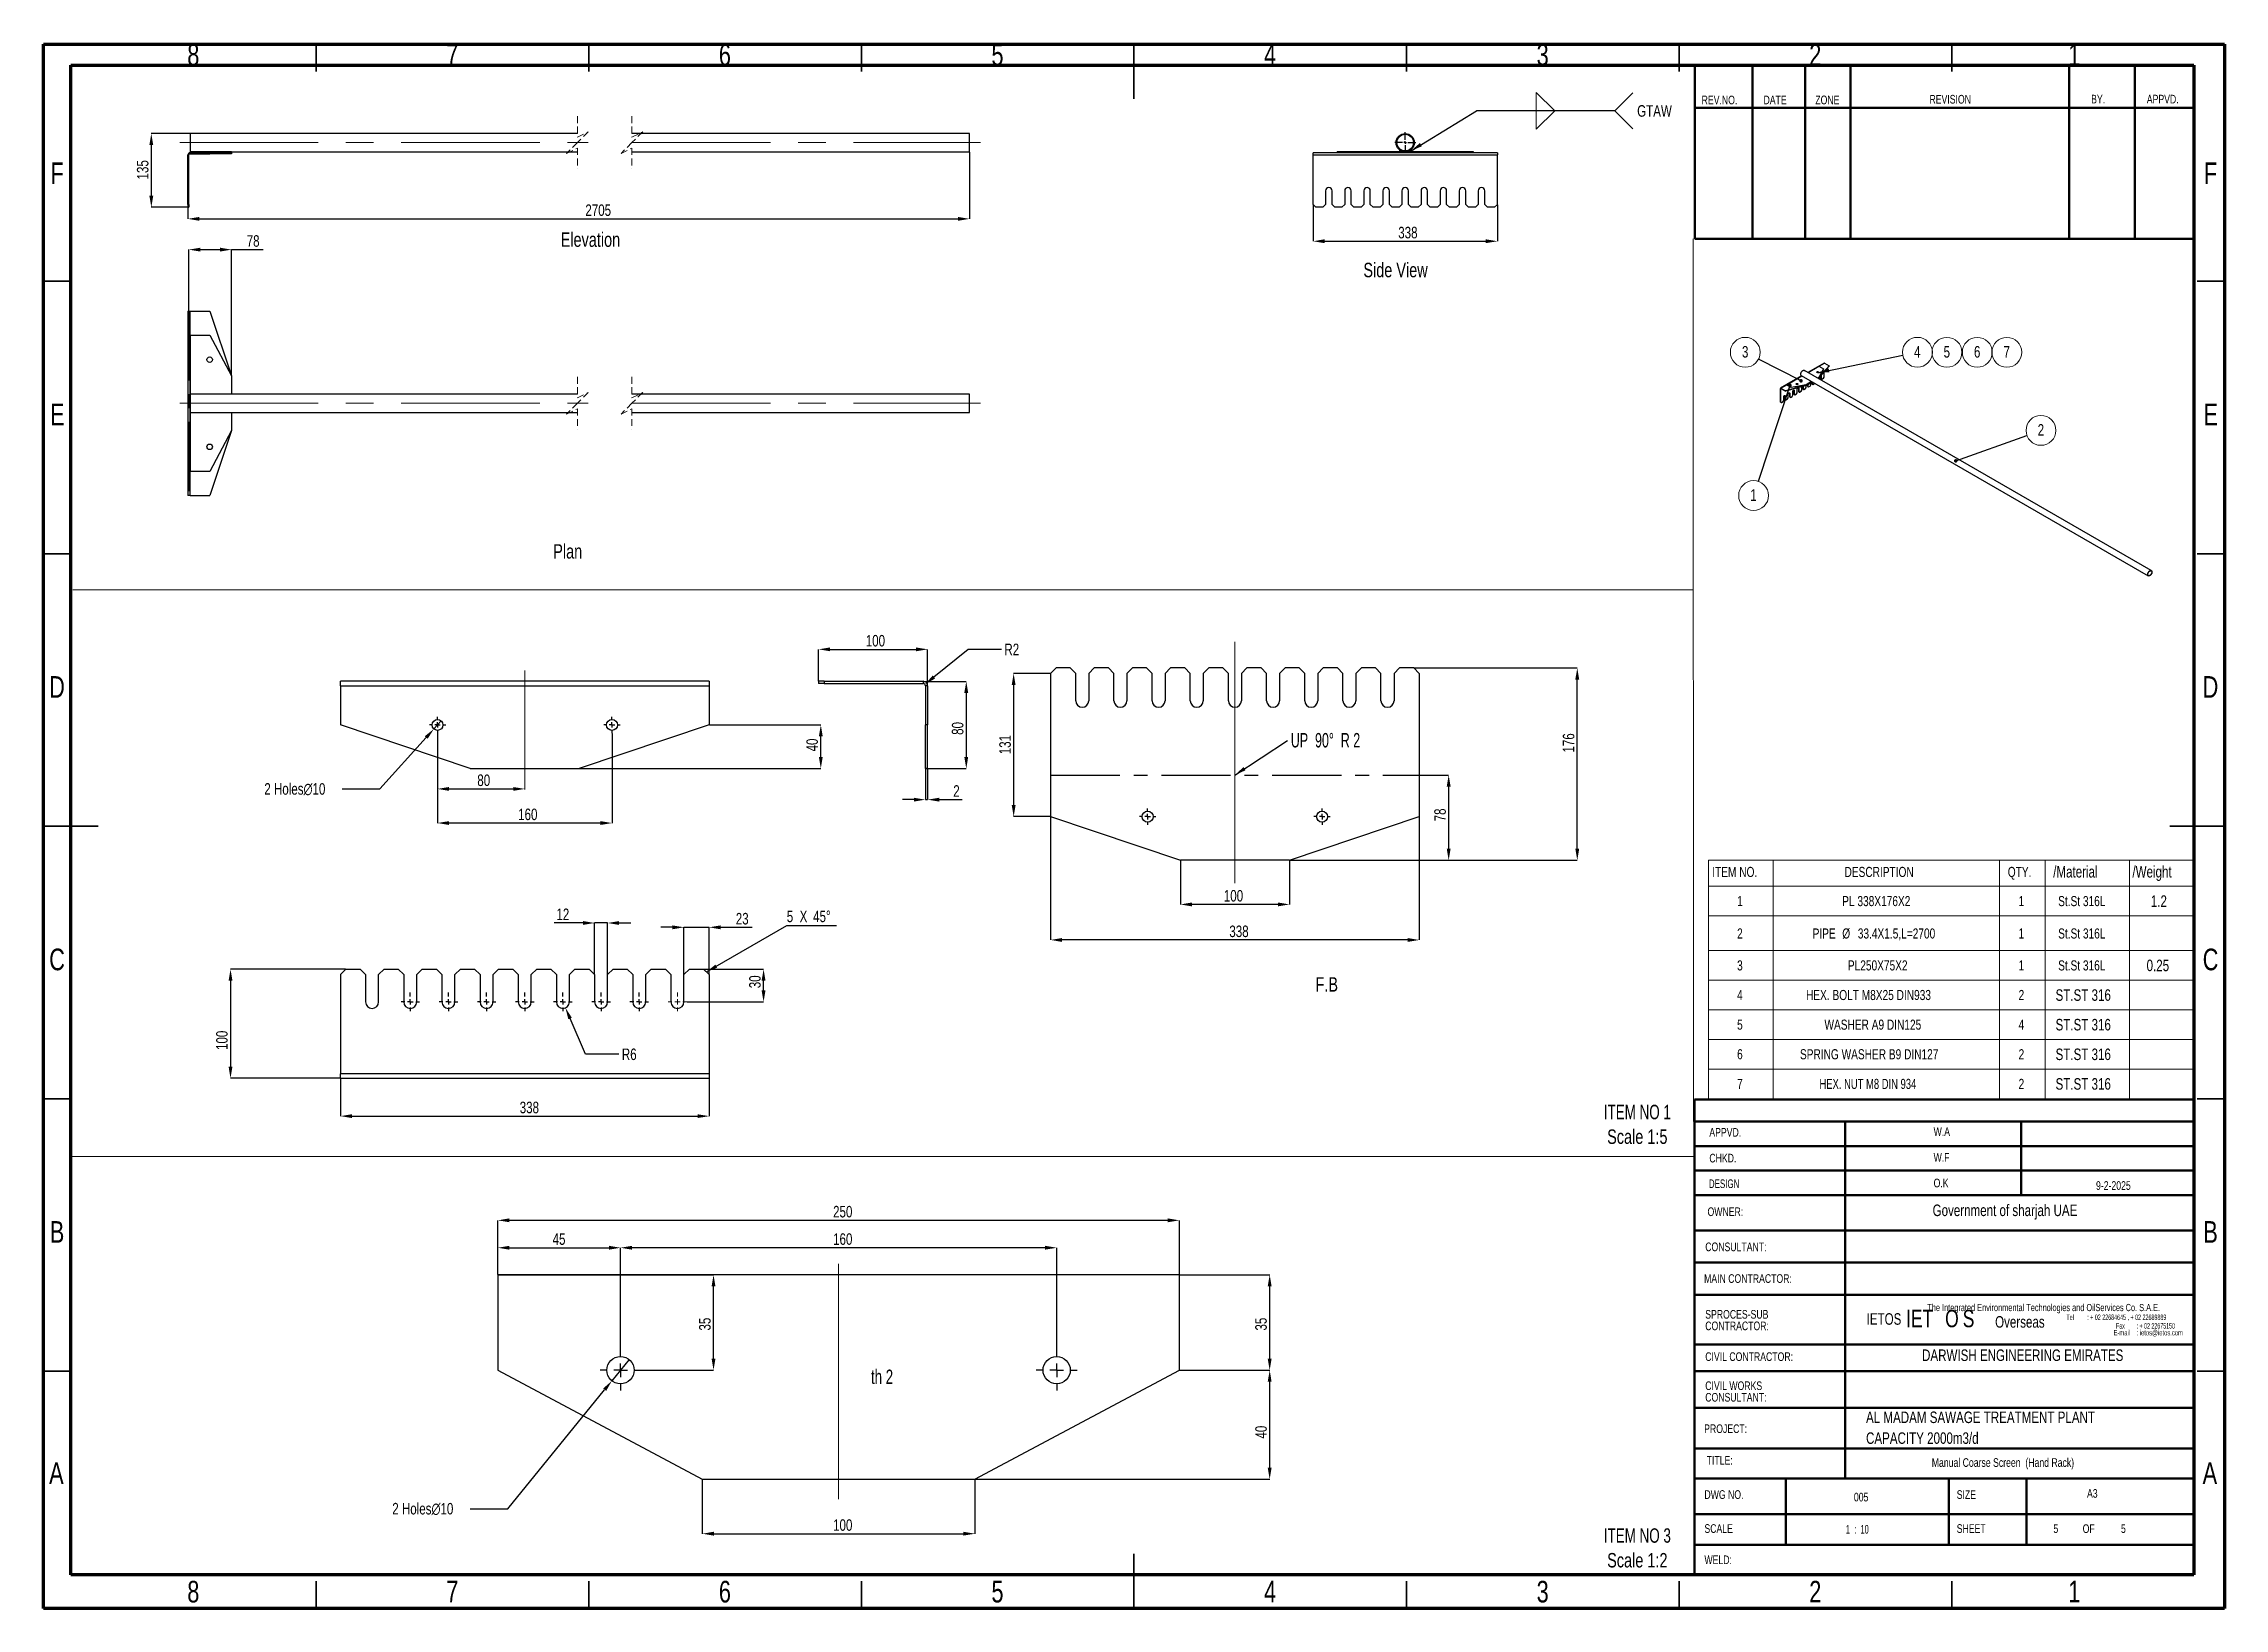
# Model space of a CAD drawing. Header units: millimetres. Extents: x 15 to 1266, y -324 to 294.
# Drawn here: x 444.2 to 844.2, y -324 to -36.9 of the extents above; entities that cross this region are included whole.
import ezdxf

# ---------------------------------------------------------------- set-up
doc = ezdxf.new("R2010")
doc.units = ezdxf.units.MM
doc.header["$PDSIZE"] = -1
doc.linetypes.add('CENTERX2', pattern=[20.32, 12.7, -2.54, 2.54, -2.54])
doc.linetypes.add('HIDDEN', pattern=[1.905, 1.27, -0.635])
doc.layers.add('FORMAT', color=7, linetype='Continuous')
doc.styles.add('SLDTEXTSTYLE0', font='TXT', dxfattribs={"width": 0.75})
doc.styles.add('SLDTEXTSTYLE10', font='TXT', dxfattribs={"width": 0.638186})
doc.styles.add('SLDTEXTSTYLE11', font='TXT', dxfattribs={"width": 0.586768})
doc.styles.add('SLDTEXTSTYLE12', font='TXT', dxfattribs={"width": 0.579722})
doc.styles.add('SLDTEXTSTYLE14', font='TXT', dxfattribs={"width": 0.645833})
doc.styles.add('SLDTEXTSTYLE16', font='TXT', dxfattribs={"width": 0.697368})
doc.styles.add('SLDTEXTSTYLE3', font='TXT', dxfattribs={"width": 0.694444})
doc.styles.add('SLDTEXTSTYLE4', font='TXT', dxfattribs={"width": 0.6875})
doc.styles.add('SLDTEXTSTYLE6', font='TXT', dxfattribs={"width": 0.625})
doc.styles.add('SLDTEXTSTYLE7', font='TXT', dxfattribs={"width": 0.687299})
doc.dimstyles.new('SLDDIMSTYLE0', dxfattribs={"dimtxt": 0.18, "dimasz": 0.651282, "dimexe": 0, "dimexo": 0.0625, "dimgap": 0, "dimtad": 0, "dimtih": 1, "dimtoh": 1, "dimdec": 0, "dimrnd": 1e-09, "dimzin": 0, "dimdsep": 46, "dimtxsty": 'Standard', "dimblk1": 'DOT', "dimblk2": 'DOT', "dimsah": 1, "dimcen": 0.09, "dimadec": 0, "dimazin": 0, "dimtfac": 0.651282, "dimtdec": 0, "dimtofl": 0, "dimtmove": 0, "dimatfit": 3, "dimldrblk": 'DOT', "dimfxl": 1, "dimfrac": 2, "dimtolj": 1, "dimtzin": 0, "dimarcsym": 0})
doc.dimstyles.new('SLDDIMSTYLE1', dxfattribs={"dimtxt": 0.18, "dimasz": 2.116667, "dimexe": 0, "dimexo": 0.0625, "dimgap": 0, "dimtad": 0, "dimtih": 1, "dimtoh": 1, "dimdec": 0, "dimrnd": 1e-09, "dimzin": 0, "dimdsep": 46, "dimtxsty": 'Standard', "dimsah": 1, "dimcen": 0.09, "dimadec": 0, "dimazin": 0, "dimtfac": 2.116667, "dimtdec": 0, "dimtofl": 0, "dimtmove": 0, "dimatfit": 3, "dimfxl": 1, "dimfrac": 2, "dimtolj": 1, "dimtzin": 0, "dimarcsym": 0})
doc.dimstyles.new('SLDDIMSTYLE20', dxfattribs={"dimtxt": 2.116667, "dimasz": 2.116667, "dimexe": 0, "dimexo": 0.0625, "dimgap": 0.529167, "dimtad": 1, "dimdec": 0, "dimlfac": 2, "dimrnd": 1e-09, "dimzin": 12, "dimdsep": 46, "dimtxsty": 'SLDTEXTSTYLE0', "dimsah": 1, "dimcen": 0.09, "dimadec": 0, "dimazin": 3, "dimtfac": 1, "dimtdec": 0, "dimtofl": 0, "dimtmove": 0, "dimatfit": 3, "dimfxl": 1, "dimfrac": 2, "dimtolj": 1, "dimtzin": 12, "dimarcsym": 0})
doc.dimstyles.new('SLDDIMSTYLE22', dxfattribs={"dimtxt": 2.116667, "dimasz": 2.116667, "dimexe": 0, "dimexo": 0.0625, "dimgap": 0.529167, "dimtad": 0, "dimtih": 1, "dimtoh": 1, "dimdec": 0, "dimlfac": 5, "dimrnd": 1e-09, "dimzin": 12, "dimdsep": 46, "dimtxsty": 'SLDTEXTSTYLE0', "dimblk1": 'NONE', "dimsah": 1, "dimcen": 0, "dimadec": 0, "dimazin": 3, "dimtfac": 1, "dimtdec": 0, "dimtmove": 0, "dimatfit": 3, "dimldrblk": 'NONE', "dimfxl": 1, "dimfrac": 2, "dimtolj": 1, "dimtzin": 12, "dimarcsym": 0})
doc.dimstyles.new('SLDDIMSTYLE23', dxfattribs={"dimtxt": 2.116667, "dimasz": 2.116667, "dimexe": 0, "dimexo": 0.0625, "dimgap": 0.529167, "dimtad": 0, "dimtih": 1, "dimtoh": 1, "dimdec": 0, "dimlfac": 5, "dimrnd": 1e-09, "dimzin": 12, "dimdsep": 46, "dimtxsty": 'SLDTEXTSTYLE0', "dimsah": 1, "dimcen": 0, "dimadec": 0, "dimazin": 3, "dimtfac": 1, "dimtdec": 0, "dimtofl": 0, "dimtmove": 0, "dimatfit": 3, "dimfxl": 1, "dimfrac": 2, "dimtolj": 1, "dimtzin": 12, "dimarcsym": 0})
doc.dimstyles.new('SLDDIMSTYLE24', dxfattribs={"dimtxt": 2.116667, "dimasz": 2.116667, "dimexe": 0, "dimexo": 0.0625, "dimgap": 0.529167, "dimtad": 0, "dimtih": 1, "dimtoh": 1, "dimdec": 0, "dimlfac": 2, "dimrnd": 1e-09, "dimzin": 12, "dimdsep": 46, "dimtxsty": 'SLDTEXTSTYLE0', "dimblk1": 'NONE', "dimsah": 1, "dimcen": 0, "dimadec": 0, "dimazin": 3, "dimtfac": 1, "dimtdec": 0, "dimtmove": 0, "dimatfit": 3, "dimldrblk": 'NONE', "dimfxl": 1, "dimfrac": 2, "dimtolj": 1, "dimtzin": 12, "dimarcsym": 0})
doc.dimstyles.new('SLDDIMSTYLE6', dxfattribs={"dimtxt": 2.116667, "dimasz": 2.116667, "dimexe": 0, "dimexo": 0.0625, "dimgap": 0.529167, "dimtad": 1, "dimdec": 0, "dimlfac": 5, "dimrnd": 1e-09, "dimzin": 12, "dimdsep": 46, "dimtxsty": 'SLDTEXTSTYLE0', "dimsah": 1, "dimcen": 0.09, "dimadec": 0, "dimazin": 3, "dimtfac": 1, "dimtdec": 0, "dimtmove": 0, "dimatfit": 0, "dimfxl": 1, "dimfrac": 2, "dimtolj": 1, "dimtzin": 12, "dimarcsym": 0})
doc.dimstyles.new('SLDDIMSTYLE7', dxfattribs={"dimtxt": 2.116667, "dimasz": 2.116667, "dimexe": 0, "dimexo": 0.0625, "dimgap": 0.529167, "dimtad": 1, "dimdec": 0, "dimlfac": 5, "dimrnd": 1e-09, "dimzin": 12, "dimdsep": 46, "dimtxsty": 'SLDTEXTSTYLE0', "dimsah": 1, "dimcen": 0.09, "dimadec": 0, "dimazin": 3, "dimtfac": 1, "dimtdec": 0, "dimtofl": 0, "dimtmove": 0, "dimatfit": 3, "dimfxl": 1, "dimfrac": 2, "dimtolj": 1, "dimtzin": 12, "dimarcsym": 0})
doc.dimstyles.new('SLDDIMSTYLE9', dxfattribs={"dimtxt": 2.116667, "dimasz": 2.116667, "dimexe": 0, "dimexo": 0.0625, "dimgap": 0.529167, "dimtad": 1, "dimdec": 0, "dimlfac": 10, "dimrnd": 1e-09, "dimzin": 12, "dimdsep": 46, "dimtxsty": 'SLDTEXTSTYLE0', "dimsah": 1, "dimcen": 0.09, "dimadec": 0, "dimazin": 3, "dimtfac": 1, "dimtdec": 0, "dimtofl": 0, "dimtmove": 0, "dimatfit": 3, "dimfxl": 1, "dimfrac": 2, "dimtolj": 1, "dimtzin": 12, "dimarcsym": 0})

msp = doc.modelspace()

# ---------------------------------------------------------------- texts
at = {"color": 7, "linetype": 'Continuous', "lineweight": 0}
for s, insert, char_height, attachment_point, style in [('8', (471.6532274, -36.9221643), 3.96875, 2, 'SLDTEXTSTYLE0'), ('7', (519.1532274, -36.9221643), 3.96875, 2, 'SLDTEXTSTYLE0'), ('6', (569.1532274, -36.9221643), 3.96875, 2, 'SLDTEXTSTYLE0'), ('5', (619.1532274, -36.9221643), 3.96875, 2, 'SLDTEXTSTYLE0'), ('4', (669.1532274, -36.9221643), 3.96875, 2, 'SLDTEXTSTYLE0'), ('3', (719.1532274, -36.9221643), 3.96875, 2, 'SLDTEXTSTYLE0'), ('2', (769.1532274, -36.9221643), 3.96875, 2, 'SLDTEXTSTYLE0'), ('1', (816.6532274, -36.9221643), 3.96875, 2, 'SLDTEXTSTYLE0'), ('REV.NO.', (748.3093153, -46.4180912), 1.5875, 1, 'SLDTEXTSTYLE0'), ('DATE', (759.6622372, -46.4028733), 1.5875, 1, 'SLDTEXTSTYLE0'), ('ZONE', (769.1605623, -46.4028733), 1.5875, 1, 'SLDTEXTSTYLE0'), ('REVISION', (790.1010959, -46.2757331), 1.5875, 1, 'SLDTEXTSTYLE0'), ('BY.', (819.7542396, -46.2605152), 1.5875, 1, 'SLDTEXTSTYLE0'), ('APPVD.', (829.9652307, -46.2605152), 1.5875, 1, 'SLDTEXTSTYLE0'), ('F', (446.6509306, -58.6721643), 3.96875, 2, 'SLDTEXTSTYLE0'), ('F', (841.6509306, -58.6721643), 3.96875, 2, 'SLDTEXTSTYLE0'), ('E', (446.7009993, -102.9221643), 3.96875, 2, 'SLDTEXTSTYLE0'), ('E', (841.7009993, -102.9221643), 3.96875, 2, 'SLDTEXTSTYLE0'), ('Plan', (537.6725189, -128.711559), 2.64583333, 1, 'SLDTEXTSTYLE0'), ('D', (446.6458777, -152.9221643), 3.96875, 2, 'SLDTEXTSTYLE0'), ('D', (841.6458777, -152.9221643), 3.96875, 2, 'SLDTEXTSTYLE0'), ('C', (446.6518493, -202.9221643), 3.96875, 2, 'SLDTEXTSTYLE0'), ('C', (841.6518493, -202.9221643), 3.96875, 2, 'SLDTEXTSTYLE0'), ('F.B', (677.4859417, -208.16517), 2.64583333, 1, 'SLDTEXTSTYLE0'), ('APPVD.', (749.7250925, -235.8326197), 1.5875, 1, 'SLDTEXTSTYLE0'), ('W.A', (790.8585295, -235.7007476), 1.5875, 1, 'SLDTEXTSTYLE0'), ('CHKD.', (749.7250925, -240.5663231), 1.5875, 1, 'SLDTEXTSTYLE0'), ('W.F', (790.8585295, -240.434451), 1.5875, 1, 'SLDTEXTSTYLE0'), ('DESIGN', (749.6387724, -245.2681291), 1.5875, 1, 'SLDTEXTSTYLE7'), ('O.K', (790.8585295, -245.1362569), 1.5875, 1, 'SLDTEXTSTYLE0'), ('OWNER:', (749.3934446, -250.4090017), 1.5875, 1, 'SLDTEXTSTYLE0'), ('B', (446.6637922, -252.9221643), 3.96875, 2, 'SLDTEXTSTYLE0'), ('B', (841.6637922, -252.9221643), 3.96875, 2, 'SLDTEXTSTYLE0'), ('CONSULTANT:', (748.9722205, -256.8514969), 1.5875, 1, 'SLDTEXTSTYLE0'), ('MAIN CONTRACTOR:', (748.7642282, -262.6675349), 1.5875, 1, 'SLDTEXTSTYLE0'), ('IETOS', (778.574067, -269.8205457), 2.11666667, 1, 'SLDTEXTSTYLE0'), ('The Integrated Environmental Technologies and OilServices Co. S.A.E.', (789.6992611, -268.1157732), 1.322916667, 1, 'SLDTEXTSTYLE10'), ('Tel         : + 02 22684645 , + 02 22689889', (815.2224413, -270.0632194), 1, 1, 'SLDTEXTSTYLE11'), ('Fax        : + 02 22675150', (824.324779, -271.6449653), 1, 1, 'SLDTEXTSTYLE12'), ('E-mail    : ietos@ietos.com', (823.8740836, -272.89513), 1, 1, 'SLDTEXTSTYLE10'), ('CIVIL CONTRACTOR:', (748.9722205, -276.9944474), 1.5875, 1, 'SLDTEXTSTYLE0'), ('PROJECT:', (748.7764508, -290.216541), 1.5875, 1, 'SLDTEXTSTYLE0'), ('A', (446.5328786, -297.1721643), 3.96875, 2, 'SLDTEXTSTYLE0'), ('TITLE:', (749.2421614, -296.0320871), 1.5875, 1, 'SLDTEXTSTYLE0'), ('Manual Coarse Screen  (Hand Rack)', (790.5243184, -296.4245883), 1.5875, 1, 'SLDTEXTSTYLE0'), ('A', (841.5328786, -297.1721643), 3.96875, 2, 'SLDTEXTSTYLE0'), ('DWG NO.', (748.8246785, -302.2987623), 1.5875, 1, 'SLDTEXTSTYLE0'), ('005', (776.2392697, -302.7655671), 1.5875, 1, 'SLDTEXTSTYLE0'), ('SIZE', (795.1004642, -302.2987623), 1.5875, 1, 'SLDTEXTSTYLE0'), ('A3', (818.9954042, -302.0943472), 1.5875, 1, 'SLDTEXTSTYLE0'), ('SCALE', (748.8246785, -308.5351116), 1.5875, 1, 'SLDTEXTSTYLE0'), ('1  :  10', (774.7767122, -308.6713793), 1.5875, 1, 'SLDTEXTSTYLE6'), ('SHEET', (795.1004642, -308.5351116), 1.5875, 1, 'SLDTEXTSTYLE0'), ('5', (812.8377687, -308.5580063), 1.5875, 1, 'SLDTEXTSTYLE0'), ('5', (825.2257083, -308.5580063), 1.5875, 1, 'SLDTEXTSTYLE0'), ('WELD:', (748.8246785, -314.274869), 1.5875, 1, 'SLDTEXTSTYLE0'), ('8', (471.6532274, -318.9221643), 3.96875, 2, 'SLDTEXTSTYLE0'), ('7', (519.1532274, -318.9221643), 3.96875, 2, 'SLDTEXTSTYLE0'), ('6', (569.1532274, -318.9221643), 3.96875, 2, 'SLDTEXTSTYLE0'), ('5', (619.1532274, -318.9221643), 3.96875, 2, 'SLDTEXTSTYLE0'), ('4', (669.1532274, -318.9221643), 3.96875, 2, 'SLDTEXTSTYLE0'), ('3', (719.1532274, -318.9221643), 3.96875, 2, 'SLDTEXTSTYLE0'), ('2', (769.1532274, -318.9221643), 3.96875, 2, 'SLDTEXTSTYLE0'), ('1', (816.6532274, -318.9221643), 3.96875, 2, 'SLDTEXTSTYLE0')]:
    msp.add_mtext(s, dxfattribs=dict(at, insert=insert, char_height=char_height, attachment_point=attachment_point, style=style))
at = {"layer": 'FORMAT', "attachment_point": 1}
for s, insert, char_height, style in [('Elevation', (539.0317646, -71.5073415), 2.64583333, 'SLDTEXTSTYLE0'), ('Side View', (686.2642503, -77.0863693), 2.64583333, 'SLDTEXTSTYLE0'), ('9-2-2025', (820.644076, -245.5991778), 1.5875, 'SLDTEXTSTYLE0'), ('Government of sharjah UAE', (790.6784859, -249.8826802), 2.116666667, 'SLDTEXTSTYLE0'), ('Overseas', (802.140152, -270.3516319), 2.11666667, 'SLDTEXTSTYLE0'), ('DARWISH ENGINEERING EMIRATES', (788.7442578, -276.4681259), 2.116666667, 'SLDTEXTSTYLE0'), ('th 2', (595.9525038, -280.1626617), 2.64583333, 'SLDTEXTSTYLE4'), ('OF', (818.2011864, -308.5580063), 1.5875, 'SLDTEXTSTYLE0')]:
    msp.add_mtext(s, dxfattribs=dict(at, insert=insert, char_height=char_height, style=style))

# ---------------------------------------------------------------- blocks, each defined once
blk = doc.blocks.new('SW_NOTE_0_49')
at = {"color": 0, "linetype": 'Continuous', "lineweight": 0, "char_height": 2.646, "attachment_point": 2}
for s, insert, style in [('ITEM NO 3', (8.43, 3.41), 'SLDTEXTSTYLE3'), ('Scale 1:2', (8.42, -1.12), 'SLDTEXTSTYLE0')]:
    blk.add_mtext(s, dxfattribs=dict(at, insert=insert, style=style))
blk = doc.blocks.new('SW_NOTE_0_50')
at = {"color": 0, "linetype": 'Continuous', "lineweight": 0, "char_height": 2.646, "attachment_point": 2}
for s, insert, style in [('ITEM NO 1', (8.43, 3.41), 'SLDTEXTSTYLE3'), ('Scale 1:5', (8.42, -1.12), 'SLDTEXTSTYLE0')]:
    blk.add_mtext(s, dxfattribs=dict(at, insert=insert, style=style))
blk = doc.blocks.new('SW_NOTE_0_51')
at = {"color": 0, "linetype": 'Continuous', "lineweight": 0, "char_height": 1.5875, "attachment_point": 1, "style": 'SLDTEXTSTYLE0'}
for s, insert in [('CIVIL WORKS', (0, 2.05)), ('CONSULTANT:', (0, -0.07))]:
    blk.add_mtext(s, dxfattribs=dict(at, insert=insert))
blk = doc.blocks.new('SW_NOTE_0_52')
at = {"color": 0, "linetype": 'Continuous', "lineweight": 0, "char_height": 1.5875, "attachment_point": 1, "style": 'SLDTEXTSTYLE0'}
for s, insert in [('SPROCES-SUB', (0, 2.05)), ('CONTRACTOR:', (0, -0.07))]:
    blk.add_mtext(s, dxfattribs=dict(at, insert=insert))
blk = doc.blocks.new('SW_NOTE_0_53')
at = {"layer": 'FORMAT', "color": 0, "char_height": 2.1167, "attachment_point": 1, "style": 'SLDTEXTSTYLE0'}
for s, insert in [('AL MADAM SAWAGE TREATMENT PLANT', (0, 2.73)), ('CAPACITY 2000m3/d', (0, -1.09))]:
    blk.add_mtext(s, dxfattribs=dict(at, insert=insert))
blk = doc.blocks.new('SW_NOTE_0_54')
at = {"layer": 'FORMAT', "color": 0, "char_height": 3.2, "attachment_point": 1, "style": 'SLDTEXTSTYLE0'}
for s, insert in [('IET', (0, 4.13)), ('O', (7.16, 4.13)), ('S', (10.39, 4.13))]:
    blk.add_mtext(s, dxfattribs=dict(at, insert=insert))
blk = doc.blocks.new('SW_TABLEANNOTATION_1')
at = {"color": 0, "linetype": 'Continuous', "lineweight": 18}
for p, q in [((0, 0), (0, -4.82)), ((0, 0), (11.82, 0)), ((11.82, 0), (11.82, -4.82)), ((11.82, 0), (53.37, 0)), ((53.37, 0), (53.37, -4.82)), ((53.37, 0), (61.7, 0)), ((61.7, 0), (61.7, -4.82)), ((61.7, 0), (77.18, 0)), ((77.18, 0), (77.18, -4.82)), ((77.18, 0), (89, 0)), ((89, 0), (89, -4.82)), ((0, -4.82), (11.82, -4.82)), ((0, -4.82), (0, -10.26)), ((11.82, -4.82), (53.37, -4.82)), ((11.82, -4.82), (11.82, -10.26)), ((53.37, -4.82), (61.7, -4.82)), ((53.37, -4.82), (53.37, -10.26)), ((61.7, -4.82), (77.18, -4.82)), ((61.7, -4.82), (61.7, -10.26)), ((77.18, -4.82), (89, -4.82)), ((77.18, -4.82), (77.18, -10.26)), ((89, -4.82), (89, -10.26)), ((0, -10.26), (0, -16.62)), ((0, -10.26), (11.82, -10.26)), ((11.82, -10.26), (11.82, -16.62)), ((11.82, -10.26), (53.37, -10.26)), ((53.37, -10.26), (53.37, -16.62)), ((53.37, -10.26), (61.7, -10.26)), ((61.7, -10.26), (61.7, -16.62)), ((61.7, -10.26), (77.18, -10.26)), ((77.18, -10.26), (77.18, -16.62)), ((77.18, -10.26), (89, -10.26)), ((89, -10.26), (89, -16.62)), ((0, -16.62), (0, -22.06)), ((0, -16.62), (11.82, -16.62)), ((11.82, -16.62), (11.82, -22.06)), ((11.82, -16.62), (53.37, -16.62)), ((53.37, -16.62), (53.37, -22.06)), ((53.37, -16.62), (61.7, -16.62)), ((61.7, -16.62), (61.7, -22.06)), ((61.7, -16.62), (77.18, -16.62)), ((77.18, -16.62), (77.18, -22.06)), ((77.18, -16.62), (89, -16.62)), ((89, -16.62), (89, -22.06)), ((0, -22.06), (0, -27.49)), ((0, -22.06), (11.82, -22.06)), ((11.82, -22.06), (11.82, -27.49)), ((11.82, -22.06), (53.37, -22.06)), ((53.37, -22.06), (53.37, -27.49)), ((53.37, -22.06), (61.7, -22.06)), ((61.7, -22.06), (61.7, -27.49)), ((61.7, -22.06), (77.18, -22.06)), ((77.18, -22.06), (77.18, -27.49)), ((77.18, -22.06), (89, -22.06)), ((89, -22.06), (89, -27.49)), ((0, -27.49), (0, -32.93)), ((0, -27.49), (11.82, -27.49)), ((11.82, -27.49), (11.82, -32.93)), ((11.82, -27.49), (53.37, -27.49)), ((53.37, -27.49), (53.37, -32.93)), ((53.37, -27.49), (61.7, -27.49)), ((61.7, -27.49), (61.7, -32.93)), ((61.7, -27.49), (77.18, -27.49)), ((77.18, -27.49), (77.18, -32.93)), ((77.18, -27.49), (89, -27.49)), ((89, -27.49), (89, -32.93)), ((0, -32.93), (0, -38.36)), ((0, -32.93), (11.82, -32.93)), ((11.82, -32.93), (11.82, -38.36)), ((11.82, -32.93), (53.37, -32.93)), ((53.37, -32.93), (53.37, -38.36)), ((53.37, -32.93), (61.7, -32.93)), ((61.7, -32.93), (61.7, -38.36)), ((61.7, -32.93), (77.18, -32.93)), ((77.18, -32.93), (77.18, -38.36)), ((77.18, -32.93), (89, -32.93)), ((89, -32.93), (89, -38.36)), ((0, -38.36), (0, -43.79)), ((0, -38.36), (11.82, -38.36)), ((11.82, -38.36), (11.82, -43.79)), ((11.82, -38.36), (53.37, -38.36)), ((53.37, -38.36), (53.37, -43.79)), ((53.37, -38.36), (61.7, -38.36)), ((61.7, -38.36), (61.7, -43.79)), ((61.7, -38.36), (77.18, -38.36)), ((77.18, -38.36), (77.18, -43.79)), ((77.18, -38.36), (89, -38.36)), ((89, -38.36), (89, -43.79)), ((0, -43.79), (11.82, -43.79)), ((11.82, -43.79), (53.37, -43.79)), ((53.37, -43.79), (61.7, -43.79)), ((61.7, -43.79), (77.18, -43.79)), ((77.18, -43.79), (89, -43.79))]:
    blk.add_line(p, q, dxfattribs=at)
at = {"color": 0, "linetype": 'Continuous', "lineweight": 0, "attachment_point": 1}
for s, insert, char_height, style in [('ITEM NO.', (0.66, -1.26), 1.852, 'SLDTEXTSTYLE0'), ('DESCRIPTION', (24.92, -1.26), 1.8521, 'SLDTEXTSTYLE0'), ('QTY.', (54.87, -1.26), 1.852, 'SLDTEXTSTYLE0'), ('/Material', (63.2, -1.09), 2.117, 'SLDTEXTSTYLE0'), ('/Weight', (77.73, -1.09), 2.117, 'SLDTEXTSTYLE0'), ('1', (5.22, -6.61), 1.85, 'SLDTEXTSTYLE0'), ('PL 338X176X2', (24.5, -6.61), 1.8521, 'SLDTEXTSTYLE0'), ('1', (56.85, -6.61), 1.85, 'SLDTEXTSTYLE0'), ('St.St 316L', (64.11, -6.61), 1.852, 'SLDTEXTSTYLE0'), ('1.2', (81.11, -6.48), 2.117, 'SLDTEXTSTYLE0'), ('2', (5.22, -12.55), 1.85, 'SLDTEXTSTYLE0'), ('PIPE', (19.08, -12.55), 1.852, 'SLDTEXTSTYLE0'), ('%%c', (24.51, -12.55), 1.852, 'SLDTEXTSTYLE0'), ('33.4X1.5,L=2700', (27.36, -12.55), 1.8521, 'SLDTEXTSTYLE0'), ('1', (56.85, -12.55), 1.85, 'SLDTEXTSTYLE0'), ('St.St 316L', (64.11, -12.55), 1.852, 'SLDTEXTSTYLE0'), ('3', (5.22, -18.41), 1.85, 'SLDTEXTSTYLE0'), ('PL250X75X2', (25.54, -18.41), 1.852, 'SLDTEXTSTYLE0'), ('1', (56.85, -18.41), 1.85, 'SLDTEXTSTYLE0'), ('St.St 316L', (64.11, -18.41), 1.852, 'SLDTEXTSTYLE0'), ('0.25', (80.33, -18.28), 2.117, 'SLDTEXTSTYLE0'), ('4', (5.22, -23.84), 1.85, 'SLDTEXTSTYLE0'), ('HEX. BOLT M8X25 DIN933', (17.86, -23.84), 1.8521, 'SLDTEXTSTYLE0'), ('2', (56.85, -23.84), 1.85, 'SLDTEXTSTYLE0'), ('ST.ST 316', (63.63, -23.72), 2.117, 'SLDTEXTSTYLE0'), ('5', (5.22, -29.28), 1.85, 'SLDTEXTSTYLE0'), ('WASHER A9 DIN125', (21.24, -29.28), 1.8521, 'SLDTEXTSTYLE0'), ('4', (56.85, -29.28), 1.85, 'SLDTEXTSTYLE0'), ('ST.ST 316', (63.63, -29.15), 2.117, 'SLDTEXTSTYLE0'), ('6', (5.22, -34.71), 1.85, 'SLDTEXTSTYLE0'), ('SPRING WASHER B9 DIN127', (16.75, -34.71), 1.8521, 'SLDTEXTSTYLE0'), ('2', (56.85, -34.71), 1.85, 'SLDTEXTSTYLE0'), ('ST.ST 316', (63.63, -34.59), 2.117, 'SLDTEXTSTYLE0'), ('ST.ST 316', (63.63, -40.02), 2.117, 'SLDTEXTSTYLE0'), ('7', (5.22, -40.15), 1.85, 'SLDTEXTSTYLE0'), ('HEX. NUT M8 DIN 934', (20.33, -40.15), 1.8521, 'SLDTEXTSTYLE16'), ('2', (56.85, -40.15), 1.85, 'SLDTEXTSTYLE0')]:
    blk.add_mtext(s, dxfattribs=dict(at, insert=insert, char_height=char_height, style=style))
blk = doc.blocks.new('SW_NOTE_0_55')
at = {"color": 0, "linetype": 'Continuous', "lineweight": 0}
blk.add_circle((2.58, 0.92), 2.74, dxfattribs=at)
at = {"color": 0, "linetype": 'Continuous', "lineweight": 0, "insert": (2.56, 2.07), "char_height": 2.12, "attachment_point": 2, "style": 'SLDTEXTSTYLE0'}
blk.add_mtext('2', dxfattribs=at)
blk = doc.blocks.new('_Dot')
at = {"color": 0, "linetype": 'ByBlock', "lineweight": -2}
blk.add_line((-0.5, 0), (-1, 0), dxfattribs=at)
at = {"color": 0, "linetype": 'ByBlock', "const_width": 0.5}
blk.add_lwpolyline([(-0.25, 0, 1), (0.25, 0, 1)], format="xyb", close=True, dxfattribs=at)
blk = doc.blocks.new('SW_NOTE_0_56')
at = {"color": 0, "linetype": 'Continuous', "lineweight": 0}
blk.add_circle((-2.44, 1.25), 2.74, dxfattribs=at)
at = {"color": 0, "linetype": 'Continuous', "lineweight": 0, "insert": (-2.46, 2.4), "char_height": 2.12, "attachment_point": 2, "style": 'SLDTEXTSTYLE0'}
blk.add_mtext('3', dxfattribs=at)
blk = doc.blocks.new('SW_NOTE_0_57')
at = {"color": 0, "linetype": 'Continuous', "lineweight": 0}
blk.add_circle((2.69, 0.55), 2.74, dxfattribs=at)
at = {"color": 0, "linetype": 'Continuous', "lineweight": 0, "insert": (2.67, 1.69), "char_height": 2.12, "attachment_point": 2, "style": 'SLDTEXTSTYLE0'}
blk.add_mtext('4', dxfattribs=at)
blk = doc.blocks.new('SW_NOTE_0_58')
at = {"color": 0, "linetype": 'Continuous', "lineweight": 0}
blk.add_circle((0.78, 1.58), 2.74, dxfattribs=at)
at = {"color": 0, "linetype": 'Continuous', "lineweight": 0, "insert": (0.76, 2.73), "char_height": 2.12, "attachment_point": 2, "style": 'SLDTEXTSTYLE0'}
blk.add_mtext('5', dxfattribs=at)
blk = doc.blocks.new('SW_NOTE_0_59')
at = {"color": 0, "linetype": 'Continuous', "lineweight": 0}
blk.add_circle((0.78, 1.58), 2.74, dxfattribs=at)
at = {"color": 0, "linetype": 'Continuous', "lineweight": 0, "insert": (0.76, 2.73), "char_height": 2.12, "attachment_point": 2, "style": 'SLDTEXTSTYLE0'}
blk.add_mtext('6', dxfattribs=at)
blk = doc.blocks.new('SW_NOTE_0_60')
at = {"color": 0, "linetype": 'Continuous', "lineweight": 0}
blk.add_circle((0.78, 1.58), 2.74, dxfattribs=at)
at = {"color": 0, "linetype": 'Continuous', "lineweight": 0, "insert": (0.76, 2.73), "char_height": 2.12, "attachment_point": 2, "style": 'SLDTEXTSTYLE0'}
blk.add_mtext('7', dxfattribs=at)
blk = doc.blocks.new('SW_NOTE_0_61')
at = {"color": 0, "linetype": 'Continuous', "lineweight": 0}
blk.add_circle((-0.86, -2.61), 2.74, dxfattribs=at)
at = {"color": 0, "linetype": 'Continuous', "lineweight": 0, "insert": (-0.88, -1.46), "char_height": 2.12, "attachment_point": 2, "style": 'SLDTEXTSTYLE0'}
blk.add_mtext('1', dxfattribs=at)
blk = doc.blocks.new('*D782')
at = {"layer": 'Defpoints', "color": 0}
for p in [(614.02, -56.7), (470.65, -66.9), (614.02, -69.02)]:
    blk.add_point(p, dxfattribs=at)
at = {"layer": 'FORMAT', "color": 0, "lineweight": -2}
for p, q in [((614.02, -56.76), (614.02, -69.02)), ((470.65, -66.96), (470.65, -69.02)), ((472.77, -69.02), (611.9, -69.02))]:
    blk.add_line(p, q, dxfattribs=at)
at = {"layer": 'FORMAT', "color": 0}
for points in [[(472.77, -68.67), (472.77, -69.37), (470.65, -69.02)], [(611.9, -68.67), (611.9, -69.37), (614.02, -69.02)]]:
    blk.add_solid(points, dxfattribs=at)
at = {"layer": 'FORMAT', "color": 0, "insert": (545.92, -66.37), "char_height": 2.117, "attachment_point": 2, "style": 'SLDTEXTSTYLE0'}
blk.add_mtext('\\A1;2705', dxfattribs=at)
blk = doc.blocks.new('*D783')
at = {"layer": 'Defpoints', "color": 0}
for p in [(471.15, -53.36), (463.95, -66.9), (470.65, -66.9)]:
    blk.add_point(p, dxfattribs=at)
at = {"layer": 'FORMAT', "color": 0, "lineweight": -2}
for p, q in [((471.09, -53.36), (463.95, -53.36)), ((463.95, -55.47), (463.95, -64.78)), ((470.59, -66.9), (463.95, -66.9))]:
    blk.add_line(p, q, dxfattribs=at)
at = {"layer": 'FORMAT', "color": 0}
for points in [[(463.59, -55.47), (464.3, -55.47), (463.95, -53.36)], [(463.59, -64.78), (464.3, -64.78), (463.95, -66.9)]]:
    blk.add_solid(points, dxfattribs=at)
at = {"layer": 'FORMAT', "color": 0, "insert": (461.3, -60.02), "char_height": 2.117, "attachment_point": 2, "rotation": 90, "style": 'SLDTEXTSTYLE0'}
blk.add_mtext('\\A1;135', dxfattribs=at)
blk = doc.blocks.new('*D784')
at = {"layer": 'Defpoints', "color": 0}
for p in [(516.45, -163.38), (548.45, -163.38), (516.45, -179.88)]:
    blk.add_point(p, dxfattribs=at)
at = {"layer": 'FORMAT', "color": 0, "lineweight": -2}
for p, q in [((516.45, -163.44), (516.45, -179.88)), ((548.45, -163.44), (548.45, -179.88)), ((546.33, -179.88), (518.56, -179.88))]:
    blk.add_line(p, q, dxfattribs=at)
at = {"layer": 'FORMAT', "color": 0}
for points in [[(518.56, -179.53), (518.56, -180.23), (516.45, -179.88)], [(546.33, -179.53), (546.33, -180.23), (548.45, -179.88)]]:
    blk.add_solid(points, dxfattribs=at)
at = {"layer": 'FORMAT', "color": 0, "insert": (533, -177.23), "char_height": 2.117, "attachment_point": 2, "style": 'SLDTEXTSTYLE0'}
blk.add_mtext('\\A1;160', dxfattribs=at)
blk = doc.blocks.new('*D785')
at = {"layer": 'Defpoints', "color": 0}
for p in [(516.45, -163.38), (532.45, -173.62), (532.45, -173.7)]:
    blk.add_point(p, dxfattribs=at)
at = {"layer": 'FORMAT', "color": 0, "lineweight": -2}
for p, q in [((516.45, -163.44), (516.45, -173.62)), ((518.56, -173.62), (530.33, -173.62)), ((532.45, -173.64), (532.45, -173.62))]:
    blk.add_line(p, q, dxfattribs=at)
at = {"layer": 'FORMAT', "color": 0}
for points in [[(518.56, -173.27), (518.56, -173.97), (516.45, -173.62)], [(530.33, -173.27), (530.33, -173.97), (532.45, -173.62)]]:
    blk.add_solid(points, dxfattribs=at)
at = {"layer": 'FORMAT', "color": 0, "insert": (524.92, -170.97), "char_height": 2.117, "attachment_point": 2, "style": 'SLDTEXTSTYLE0'}
blk.add_mtext('\\A1;80', dxfattribs=at)
blk = doc.blocks.new('*D786')
at = {"layer": 'Defpoints', "color": 0}
for p in [(515.78, -162.62), (517.12, -161.14)]:
    blk.add_point(p, dxfattribs=at)
at = {"layer": 'FORMAT', "color": 0, "lineweight": -2}
for p, q in [((517.12, -161.14), (515.78, -162.62)), ((505.86, -173.62), (514.36, -164.19)), ((498.95, -173.62), (505.86, -173.62))]:
    blk.add_line(p, q, dxfattribs=at)
at = {"layer": 'FORMAT', "color": 0}
blk.add_solid([(514.1, -163.96), (514.62, -164.43), (515.78, -162.62)], dxfattribs=at)
at = {"layer": 'FORMAT', "color": 0, "insert": (484.67, -172.56), "char_height": 2.1167, "attachment_point": 1, "style": 'SLDTEXTSTYLE0'}
blk.add_mtext('\\A1;2 Holes∅10', dxfattribs=at)
blk = doc.blocks.new('_None')
blk = doc.blocks.new('*D787')
at = {"layer": 'Defpoints', "color": 0}
for p in [(566.25, -161.88), (586.75, -161.88), (542.45, -169.88)]:
    blk.add_point(p, dxfattribs=at)
at = {"layer": 'FORMAT', "color": 0, "lineweight": -2}
for p, q in [((566.31, -161.88), (586.75, -161.88)), ((586.75, -167.76), (586.75, -163.99)), ((542.51, -169.88), (586.75, -169.88))]:
    blk.add_line(p, q, dxfattribs=at)
at = {"layer": 'FORMAT', "color": 0}
for points in [[(586.39, -163.99), (587.1, -163.99), (586.75, -161.88)], [(586.39, -167.76), (587.1, -167.76), (586.75, -169.88)]]:
    blk.add_solid(points, dxfattribs=at)
at = {"layer": 'FORMAT', "color": 0, "insert": (584.1, -165.56), "char_height": 2.117, "attachment_point": 2, "rotation": 90, "style": 'SLDTEXTSTYLE0'}
blk.add_mtext('\\A1;40', dxfattribs=at)
blk = doc.blocks.new('SW_CENTERMARKSYMBOL_343')
at = {"layer": 'FORMAT', "color": 0}
for p, q in [((-1, 0), (-1.5, 0)), ((0, 0), (-0.5, 0)), ((0, 1), (0, 1.5)), ((0, 0), (0, 0.5)), ((0, 0), (0, -0.5)), ((0, 0), (0.5, 0)), ((1, 0), (1.5, 0)), ((0, -1), (0, -1.5))]:
    blk.add_line(p, q, dxfattribs=at)
blk = doc.blocks.new('SW_CENTERMARKSYMBOL_344')
at = {"layer": 'FORMAT', "color": 0}
for p, q in [((-1, 0), (-1.5, 0)), ((0, 0), (-0.5, 0)), ((0, 1), (0, 1.5)), ((0, 0), (0, 0.5)), ((0, 0), (0, -0.5)), ((0, 0), (0.5, 0)), ((1, 0), (1.5, 0)), ((0, -1), (0, -1.5))]:
    blk.add_line(p, q, dxfattribs=at)
blk = doc.blocks.new('SW_CHAMFER_DIMENSION_0')
at = {"layer": 'FORMAT', "color": 0}
for p, q in [((-14.75, -8.52), (0, 0)), ((0, 0), (9.1, 0))]:
    blk.add_line(p, q, dxfattribs=at)
blk.add_solid([(-14.75, -8.52), (-12.76, -7.74), (-13.08, -7.18)], dxfattribs=at)
at = {"layer": 'FORMAT', "color": 0, "attachment_point": 1, "style": 'SLDTEXTSTYLE0'}
for s, insert, char_height in [('5', (0, 2.73), 2.12), ('X', (2.36, 2.73), 2.12), ('45°', (4.84, 2.73), 2.117)]:
    blk.add_mtext(s, dxfattribs=dict(at, insert=insert, char_height=char_height))
blk = doc.blocks.new('*D788')
at = {"layer": 'Defpoints', "color": 0}
for p in [(561.65, -199.01), (561.65, -207.7), (566.25, -207.7)]:
    blk.add_point(p, dxfattribs=at)
at = {"layer": 'FORMAT', "color": 0, "lineweight": -2}
for p, q in [((559.53, -199.01), (557.41, -199.01)), ((561.65, -207.64), (561.65, -199.01)), ((561.65, -199.01), (566.25, -199.01)), ((566.25, -207.64), (566.25, -199.01)), ((568.36, -199.01), (574.18, -199.01))]:
    blk.add_line(p, q, dxfattribs=at)
at = {"layer": 'FORMAT', "color": 0}
for points in [[(559.53, -198.66), (559.53, -199.37), (561.65, -199.01)], [(568.36, -198.66), (568.36, -199.37), (566.25, -199.01)]]:
    blk.add_solid(points, dxfattribs=at)
at = {"layer": 'FORMAT', "color": 0, "insert": (572.33, -196.37), "char_height": 2.117, "attachment_point": 2, "style": 'SLDTEXTSTYLE0'}
blk.add_mtext('\\A1;23', dxfattribs=at)
blk = doc.blocks.new('*D789')
at = {"layer": 'Defpoints', "color": 0}
for p in [(547.65, -198.22), (545.25, -207.7), (547.65, -207.7)]:
    blk.add_point(p, dxfattribs=at)
at = {"layer": 'FORMAT', "color": 0, "lineweight": -2}
for p, q in [((543.13, -198.22), (537.84, -198.22)), ((545.25, -207.64), (545.25, -198.22)), ((547.65, -198.22), (545.25, -198.22)), ((547.65, -207.64), (547.65, -198.22)), ((549.76, -198.22), (551.88, -198.22))]:
    blk.add_line(p, q, dxfattribs=at)
at = {"layer": 'FORMAT', "color": 0}
for points in [[(543.13, -197.87), (543.13, -198.57), (545.25, -198.22)], [(549.76, -197.87), (549.76, -198.57), (547.65, -198.22)]]:
    blk.add_solid(points, dxfattribs=at)
at = {"layer": 'FORMAT', "color": 0, "insert": (539.43, -195.57), "char_height": 2.117, "attachment_point": 2, "style": 'SLDTEXTSTYLE0'}
blk.add_mtext('\\A1;12', dxfattribs=at)
blk = doc.blocks.new('*D790')
at = {"layer": 'Defpoints', "color": 0}
for p in [(539.45, -212.7), (539.92, -213.8)]:
    blk.add_point(p, dxfattribs=at)
at = {"layer": 'FORMAT', "color": 0, "lineweight": -2}
for p, q in [((543.58, -222.31), (540.76, -215.74)), ((549.72, -222.31), (543.58, -222.31))]:
    blk.add_line(p, q, dxfattribs=at)
at = {"layer": 'FORMAT', "color": 0}
blk.add_solid([(541.08, -215.61), (540.43, -215.88), (539.92, -213.8)], dxfattribs=at)
at = {"layer": 'FORMAT', "color": 0, "insert": (550.25, -221.25), "char_height": 2.117, "attachment_point": 1, "style": 'SLDTEXTSTYLE0'}
blk.add_mtext('\\A1;R6', dxfattribs=at)
blk = doc.blocks.new('*D791')
at = {"layer": 'Defpoints', "color": 0}
for p in [(499.65, -206.7), (478.47, -226.7), (498.65, -226.7)]:
    blk.add_point(p, dxfattribs=at)
at = {"layer": 'FORMAT', "color": 0, "lineweight": -2}
for p, q in [((499.58, -206.7), (478.47, -206.7)), ((478.47, -208.81), (478.47, -224.58)), ((498.58, -226.7), (478.47, -226.7))]:
    blk.add_line(p, q, dxfattribs=at)
at = {"layer": 'FORMAT', "color": 0}
for points in [[(478.12, -208.81), (478.83, -208.81), (478.47, -206.7)], [(478.12, -224.58), (478.83, -224.58), (478.47, -226.7)]]:
    blk.add_solid(points, dxfattribs=at)
at = {"layer": 'FORMAT', "color": 0, "insert": (475.83, -219.75), "char_height": 2.117, "attachment_point": 2, "rotation": 90, "style": 'SLDTEXTSTYLE0'}
blk.add_mtext('\\A1;100', dxfattribs=at)
blk = doc.blocks.new('*D792')
at = {"layer": 'Defpoints', "color": 0}
for p in [(498.65, -226.7), (566.25, -226.7), (566.25, -233.66)]:
    blk.add_point(p, dxfattribs=at)
at = {"layer": 'FORMAT', "color": 0, "lineweight": -2}
for p, q in [((498.65, -226.76), (498.65, -233.66)), ((566.25, -226.76), (566.25, -233.66)), ((500.76, -233.66), (564.13, -233.66))]:
    blk.add_line(p, q, dxfattribs=at)
at = {"layer": 'FORMAT', "color": 0}
for points in [[(500.76, -233.31), (500.76, -234.01), (498.65, -233.66)], [(564.13, -233.31), (564.13, -234.01), (566.25, -233.66)]]:
    blk.add_solid(points, dxfattribs=at)
at = {"layer": 'FORMAT', "color": 0, "insert": (533.29, -231.01), "char_height": 2.117, "attachment_point": 2, "style": 'SLDTEXTSTYLE0'}
blk.add_mtext('\\A1;338', dxfattribs=at)
blk = doc.blocks.new('*D793')
at = {"color": 0, "linetype": 'Continuous', "lineweight": -2}
for p, q in [((565.31, -206.7), (576.25, -206.7)), ((576.25, -210.58), (576.25, -208.81)), ((562.21, -212.7), (576.25, -212.7))]:
    blk.add_line(p, q, dxfattribs=at)
at = {"color": 0, "linetype": 'Continuous'}
for points in [[(575.89, -208.81), (576.6, -208.81), (576.25, -206.7)], [(575.89, -210.58), (576.6, -210.58), (576.25, -212.7)]]:
    blk.add_solid(points, dxfattribs=at)
at = {"layer": 'Defpoints', "color": 0, "linetype": 'Continuous'}
for p in [(565.25, -206.7), (576.25, -206.7), (562.15, -212.7)]:
    blk.add_point(p, dxfattribs=at)
at = {"color": 0, "linetype": 'Continuous', "lineweight": 18, "insert": (573.6, -209.01), "char_height": 2.117, "attachment_point": 2, "rotation": 90, "style": 'SLDTEXTSTYLE0'}
blk.add_mtext('\\A1;30', dxfattribs=at)
blk = doc.blocks.new('SW_CENTERMARKSYMBOL_345')
at = {"layer": 'FORMAT', "color": 0}
for p, q in [((-1, 0), (-1.7, 0)), ((0, 0), (-0.5, 0)), ((0, 1), (0, 1.7)), ((0, 0), (0, 0.5)), ((0, 0), (0, -0.5)), ((0, 0), (0.5, 0)), ((1, 0), (1.7, 0)), ((0, -1), (0, -1.7))]:
    blk.add_line(p, q, dxfattribs=at)
blk = doc.blocks.new('SW_CENTERMARKSYMBOL_346')
at = {"layer": 'FORMAT', "color": 0}
for p, q in [((-1, 0), (-1.7, 0)), ((0, 0), (-0.5, 0)), ((0, 1), (0, 1.7)), ((0, 0), (0, 0.5)), ((0, 0), (0, -0.5)), ((0, 0), (0.5, 0)), ((1, 0), (1.7, 0)), ((0, -1), (0, -1.7))]:
    blk.add_line(p, q, dxfattribs=at)
blk = doc.blocks.new('SW_CENTERMARKSYMBOL_347')
at = {"layer": 'FORMAT', "color": 0}
for p, q in [((-1, 0), (-1.7, 0)), ((0, 0), (-0.5, 0)), ((0, 1), (0, 1.7)), ((0, 0), (0, 0.5)), ((0, 0), (0, -0.5)), ((0, 0), (0.5, 0)), ((1, 0), (1.7, 0)), ((0, -1), (0, -1.7))]:
    blk.add_line(p, q, dxfattribs=at)
blk = doc.blocks.new('SW_CENTERMARKSYMBOL_348')
at = {"layer": 'FORMAT', "color": 0}
for p, q in [((-1, 0), (-1.7, 0)), ((0, 0), (-0.5, 0)), ((0, 1), (0, 1.7)), ((0, 0), (0, 0.5)), ((0, 0), (0, -0.5)), ((0, 0), (0.5, 0)), ((1, 0), (1.7, 0)), ((0, -1), (0, -1.7))]:
    blk.add_line(p, q, dxfattribs=at)
blk = doc.blocks.new('SW_CENTERMARKSYMBOL_349')
at = {"layer": 'FORMAT', "color": 0}
for p, q in [((-1, 0), (-1.7, 0)), ((0, 0), (-0.5, 0)), ((0, 1), (0, 1.7)), ((0, 0), (0, 0.5)), ((0, 0), (0, -0.5)), ((0, 0), (0.5, 0)), ((1, 0), (1.7, 0)), ((0, -1), (0, -1.7))]:
    blk.add_line(p, q, dxfattribs=at)
blk = doc.blocks.new('SW_CENTERMARKSYMBOL_350')
at = {"layer": 'FORMAT', "color": 0}
for p, q in [((-1, 0), (-1.7, 0)), ((0, 0), (-0.5, 0)), ((0, 1), (0, 1.7)), ((0, 0), (0, 0.5)), ((0, 0), (0, -0.5)), ((0, 0), (0.5, 0)), ((1, 0), (1.7, 0)), ((0, -1), (0, -1.7))]:
    blk.add_line(p, q, dxfattribs=at)
blk = doc.blocks.new('SW_CENTERMARKSYMBOL_351')
at = {"layer": 'FORMAT', "color": 0}
for p, q in [((-1, 0), (-1.7, 0)), ((0, 0), (-0.5, 0)), ((0, 1), (0, 1.7)), ((0, 0), (0, 0.5)), ((0, 0), (0, -0.5)), ((0, 0), (0.5, 0)), ((1, 0), (1.7, 0)), ((0, -1), (0, -1.7))]:
    blk.add_line(p, q, dxfattribs=at)
blk = doc.blocks.new('SW_CENTERMARKSYMBOL_352')
at = {"color": 0, "linetype": 'Continuous', "lineweight": 18}
for p, q in [((-1, 0), (-1.7, 0)), ((0, 0), (-0.5, 0)), ((0, 1), (0, 1.7)), ((0, 0), (0, 0.5)), ((0, 0), (0, -0.5)), ((0, 0), (0.5, 0)), ((1, 0), (1.7, 0)), ((0, -1), (0, -1.7))]:
    blk.add_line(p, q, dxfattribs=at)
blk = doc.blocks.new('*D794')
at = {"layer": 'Defpoints', "color": 0}
for p in [(605.54, -153.88), (605.94, -169.88), (613.43, -169.88)]:
    blk.add_point(p, dxfattribs=at)
at = {"layer": 'FORMAT', "color": 0, "lineweight": -2}
for p, q in [((605.6, -153.88), (613.43, -153.88)), ((613.43, -155.99), (613.43, -167.76)), ((606, -169.88), (613.43, -169.88))]:
    blk.add_line(p, q, dxfattribs=at)
at = {"layer": 'FORMAT', "color": 0}
for points in [[(613.07, -155.99), (613.78, -155.99), (613.43, -153.88)], [(613.07, -167.76), (613.78, -167.76), (613.43, -169.88)]]:
    blk.add_solid(points, dxfattribs=at)
at = {"layer": 'FORMAT', "color": 0, "insert": (610.78, -162.52), "char_height": 2.117, "attachment_point": 2, "rotation": 90, "style": 'SLDTEXTSTYLE0'}
blk.add_mtext('\\A1;80', dxfattribs=at)
blk = doc.blocks.new('*D795')
at = {"layer": 'Defpoints', "color": 0}
for p in [(606.34, -148.01), (586.34, -153.88), (606.34, -154.68)]:
    blk.add_point(p, dxfattribs=at)
at = {"layer": 'FORMAT', "color": 0, "lineweight": -2}
for p, q in [((586.34, -153.82), (586.34, -148.01)), ((588.46, -148.01), (604.22, -148.01)), ((606.34, -154.62), (606.34, -148.01))]:
    blk.add_line(p, q, dxfattribs=at)
at = {"layer": 'FORMAT', "color": 0}
for points in [[(588.46, -147.66), (588.46, -148.36), (586.34, -148.01)], [(604.22, -147.66), (604.22, -148.36), (606.34, -148.01)]]:
    blk.add_solid(points, dxfattribs=at)
at = {"layer": 'FORMAT', "color": 0, "insert": (596.76, -145.37), "char_height": 2.117, "attachment_point": 2, "style": 'SLDTEXTSTYLE0'}
blk.add_mtext('\\A1;100', dxfattribs=at)
blk = doc.blocks.new('*D796')
at = {"layer": 'Defpoints', "color": 0}
for p in [(605.94, -169.88), (606.34, -169.88), (605.94, -175.59)]:
    blk.add_point(p, dxfattribs=at)
at = {"layer": 'FORMAT', "color": 0, "lineweight": -2}
for p, q in [((605.94, -169.94), (605.94, -175.59)), ((606.34, -169.94), (606.34, -175.59)), ((603.82, -175.59), (601.71, -175.59)), ((605.94, -175.59), (606.34, -175.59)), ((608.46, -175.59), (612.69, -175.59))]:
    blk.add_line(p, q, dxfattribs=at)
at = {"layer": 'FORMAT', "color": 0}
for points in [[(603.82, -175.24), (603.82, -175.94), (605.94, -175.59)], [(608.46, -175.24), (608.46, -175.94), (606.34, -175.59)]]:
    blk.add_solid(points, dxfattribs=at)
at = {"layer": 'FORMAT', "color": 0, "insert": (611.63, -172.94), "char_height": 2.117, "attachment_point": 2, "style": 'SLDTEXTSTYLE0'}
blk.add_mtext('\\A1;2', dxfattribs=at)
blk = doc.blocks.new('*D797')
at = {"layer": 'Defpoints', "color": 0}
for p in [(605.54, -154.68), (605.85, -154.43)]:
    blk.add_point(p, dxfattribs=at)
at = {"layer": 'FORMAT', "color": 0, "lineweight": -2}
for p, q in [((613.75, -148.03), (607.49, -153.09)), ((619.89, -148.03), (613.75, -148.03))]:
    blk.add_line(p, q, dxfattribs=at)
at = {"layer": 'FORMAT', "color": 0}
blk.add_solid([(607.27, -152.82), (607.72, -153.37), (605.85, -154.43)], dxfattribs=at)
at = {"layer": 'FORMAT', "color": 0, "insert": (620.42, -146.97), "char_height": 2.117, "attachment_point": 1, "style": 'SLDTEXTSTYLE0'}
blk.add_mtext('\\A1;R2', dxfattribs=at)
blk = doc.blocks.new('*D767')
at = {"layer": 'Defpoints', "color": 0}
for p in [(628.9, -178.71), (696.5, -178.71), (628.9, -201.33)]:
    blk.add_point(p, dxfattribs=at)
at = {"layer": 'FORMAT', "color": 0, "lineweight": -2}
for p, q in [((628.9, -178.77), (628.9, -201.33)), ((696.5, -178.77), (696.5, -201.33)), ((694.38, -201.33), (631.01, -201.33))]:
    blk.add_line(p, q, dxfattribs=at)
at = {"layer": 'FORMAT', "color": 0}
for points in [[(631.01, -200.98), (631.01, -201.69), (628.9, -201.33)], [(694.38, -200.98), (694.38, -201.69), (696.5, -201.33)]]:
    blk.add_solid(points, dxfattribs=at)
at = {"layer": 'FORMAT', "color": 0, "insert": (663.45, -198.69), "char_height": 2.117, "attachment_point": 2, "style": 'SLDTEXTSTYLE0'}
blk.add_mtext('\\A1;338', dxfattribs=at)
blk = doc.blocks.new('*D768')
at = {"layer": 'Defpoints', "color": 0}
for p in [(695.5, -151.43), (725.5, -151.43), (672.7, -186.71)]:
    blk.add_point(p, dxfattribs=at)
at = {"layer": 'FORMAT', "color": 0, "lineweight": -2}
for p, q in [((695.56, -151.43), (725.5, -151.43)), ((725.5, -184.59), (725.5, -153.55)), ((672.76, -186.71), (725.5, -186.71))]:
    blk.add_line(p, q, dxfattribs=at)
at = {"layer": 'FORMAT', "color": 0}
for points in [[(725.14, -153.55), (725.85, -153.55), (725.5, -151.43)], [(725.14, -184.59), (725.85, -184.59), (725.5, -186.71)]]:
    blk.add_solid(points, dxfattribs=at)
at = {"layer": 'FORMAT', "color": 0, "insert": (722.85, -165.18), "char_height": 2.117, "attachment_point": 2, "rotation": 90, "style": 'SLDTEXTSTYLE0'}
blk.add_mtext('\\A1;176', dxfattribs=at)
blk = doc.blocks.new('*D769')
at = {"layer": 'Defpoints', "color": 0}
for p in [(696.5, -171.07), (672.7, -186.71), (701.91, -186.71)]:
    blk.add_point(p, dxfattribs=at)
at = {"layer": 'FORMAT', "color": 0, "lineweight": -2}
for p, q in [((696.56, -171.07), (701.91, -171.07)), ((701.91, -173.19), (701.91, -184.59)), ((672.76, -186.71), (701.91, -186.71))]:
    blk.add_line(p, q, dxfattribs=at)
at = {"layer": 'FORMAT', "color": 0}
for points in [[(701.56, -173.19), (702.27, -173.19), (701.91, -171.07)], [(701.56, -184.59), (702.27, -184.59), (701.91, -186.71)]]:
    blk.add_solid(points, dxfattribs=at)
at = {"layer": 'FORMAT', "color": 0, "insert": (699.27, -178.39), "char_height": 2.117, "attachment_point": 2, "rotation": 90, "style": 'SLDTEXTSTYLE0'}
blk.add_mtext('\\A1;78', dxfattribs=at)
blk = doc.blocks.new('*D770')
at = {"layer": 'Defpoints', "color": 0}
for p in [(652.7, -186.71), (672.7, -186.71), (652.7, -194.81)]:
    blk.add_point(p, dxfattribs=at)
at = {"layer": 'FORMAT', "color": 0, "lineweight": -2}
for p, q in [((652.7, -186.77), (652.7, -194.81)), ((672.7, -186.77), (672.7, -194.81)), ((670.58, -194.81), (654.81, -194.81))]:
    blk.add_line(p, q, dxfattribs=at)
at = {"layer": 'FORMAT', "color": 0}
for points in [[(654.81, -194.46), (654.81, -195.17), (652.7, -194.81)], [(670.58, -194.46), (670.58, -195.17), (672.7, -194.81)]]:
    blk.add_solid(points, dxfattribs=at)
at = {"layer": 'FORMAT', "color": 0, "insert": (662.44, -192.17), "char_height": 2.117, "attachment_point": 2, "style": 'SLDTEXTSTYLE0'}
blk.add_mtext('\\A1;100', dxfattribs=at)
blk = doc.blocks.new('*D771')
at = {"layer": 'Defpoints', "color": 0}
for p in [(628.9, -152.43), (622.12, -178.71), (628.9, -178.71)]:
    blk.add_point(p, dxfattribs=at)
at = {"layer": 'FORMAT', "color": 0, "lineweight": -2}
for p, q in [((628.83, -152.43), (622.12, -152.43)), ((622.12, -154.55), (622.12, -176.59)), ((628.83, -178.71), (622.12, -178.71))]:
    blk.add_line(p, q, dxfattribs=at)
at = {"layer": 'FORMAT', "color": 0}
for points in [[(621.77, -154.55), (622.47, -154.55), (622.12, -152.43)], [(621.77, -176.59), (622.47, -176.59), (622.12, -178.71)]]:
    blk.add_solid(points, dxfattribs=at)
at = {"layer": 'FORMAT', "color": 0, "insert": (619.48, -165.49), "char_height": 2.117, "attachment_point": 2, "rotation": 90, "style": 'SLDTEXTSTYLE0'}
blk.add_mtext('\\A1;131', dxfattribs=at)
blk = doc.blocks.new('SW_NOTE_0_62')
at = {"layer": 'FORMAT', "color": 0, "insert": (0.59, 1.35), "char_height": 2.6458, "attachment_point": 1, "style": 'SLDTEXTSTYLE14'}
blk.add_mtext('UP  90°  R 2', dxfattribs=at)
blk = doc.blocks.new('SW_CENTERMARKSYMBOL_353')
at = {"layer": 'FORMAT', "color": 0}
for p, q in [((-1, 0), (-1.5, 0)), ((0, 0), (-0.5, 0)), ((0, 1), (0, 1.5)), ((0, 0), (0, 0.5)), ((0, 0), (0, -0.5)), ((0, 0), (0.5, 0)), ((1, 0), (1.5, 0)), ((0, -1), (0, -1.5))]:
    blk.add_line(p, q, dxfattribs=at)
blk = doc.blocks.new('SW_CENTERMARKSYMBOL_354')
at = {"layer": 'FORMAT', "color": 0}
for p, q in [((-1, 0), (-1.5, 0)), ((0, 0), (-0.5, 0)), ((0, 1), (0, 1.5)), ((0, 0), (0, 0.5)), ((0, 0), (0, -0.5)), ((0, 0), (0.5, 0)), ((1, 0), (1.5, 0)), ((0, -1), (0, -1.5))]:
    blk.add_line(p, q, dxfattribs=at)
blk = doc.blocks.new('SW_CENTERMARKSYMBOL_355')
at = {"layer": 'FORMAT', "color": 0}
for p, q in [((-1, 0), (-1.5, 0)), ((0, 0), (-0.5, 0)), ((0, 1), (0, 1.5)), ((0, 0), (0, 0.5)), ((0, 0), (0, -0.5)), ((0, 0), (0.5, 0)), ((1, 0), (1.5, 0)), ((0, -1), (0, -1.5))]:
    blk.add_line(p, q, dxfattribs=at)
blk = doc.blocks.new('SW_CENTERMARKSYMBOL_356')
at = {"layer": 'FORMAT', "color": 0}
for p, q in [((-1, 0), (-1.5, 0)), ((0, 0), (-0.5, 0)), ((0, 1), (0, 1.5)), ((0, 0), (0, 0.5)), ((0, 0), (0, -0.5)), ((0, 0), (0.5, 0)), ((1, 0), (1.5, 0)), ((0, -1), (0, -1.5))]:
    blk.add_line(p, q, dxfattribs=at)
blk = doc.blocks.new('*D772')
at = {"layer": 'Defpoints', "color": 0}
for p in [(527.51, -252.78), (527.51, -262.78), (652.51, -262.78)]:
    blk.add_point(p, dxfattribs=at)
at = {"layer": 'FORMAT', "color": 0, "lineweight": -2}
for p, q in [((527.51, -262.71), (527.51, -252.78)), ((650.39, -252.78), (529.63, -252.78)), ((652.51, -262.71), (652.51, -252.78))]:
    blk.add_line(p, q, dxfattribs=at)
at = {"layer": 'FORMAT', "color": 0}
for points in [[(529.63, -252.42), (529.63, -253.13), (527.51, -252.78)], [(650.39, -252.42), (650.39, -253.13), (652.51, -252.78)]]:
    blk.add_solid(points, dxfattribs=at)
at = {"layer": 'FORMAT', "color": 0, "insert": (590.77, -250.13), "char_height": 2.117, "attachment_point": 2, "style": 'SLDTEXTSTYLE0'}
blk.add_mtext('\\A1;250', dxfattribs=at)
blk = doc.blocks.new('*D773')
at = {"layer": 'Defpoints', "color": 0}
for p in [(652.51, -262.78), (669.08, -262.78), (652.51, -280.28)]:
    blk.add_point(p, dxfattribs=at)
at = {"layer": 'FORMAT', "color": 0, "lineweight": -2}
for p, q in [((652.57, -262.78), (669.08, -262.78)), ((669.08, -278.16), (669.08, -264.89)), ((652.57, -280.28), (669.08, -280.28))]:
    blk.add_line(p, q, dxfattribs=at)
at = {"layer": 'FORMAT', "color": 0}
for points in [[(668.72, -264.89), (669.43, -264.89), (669.08, -262.78)], [(668.72, -278.16), (669.43, -278.16), (669.08, -280.28)]]:
    blk.add_solid(points, dxfattribs=at)
at = {"layer": 'FORMAT', "color": 0, "insert": (666.43, -271.82), "char_height": 2.117, "attachment_point": 2, "rotation": 90, "style": 'SLDTEXTSTYLE0'}
blk.add_mtext('\\A1;35', dxfattribs=at)
blk = doc.blocks.new('*D774')
at = {"layer": 'Defpoints', "color": 0}
for p in [(565.01, -300.28), (615.01, -300.28), (615.01, -310.28)]:
    blk.add_point(p, dxfattribs=at)
at = {"layer": 'FORMAT', "color": 0, "lineweight": -2}
for p, q in [((565.01, -300.34), (565.01, -310.28)), ((615.01, -300.34), (615.01, -310.28)), ((567.13, -310.28), (612.89, -310.28))]:
    blk.add_line(p, q, dxfattribs=at)
at = {"layer": 'FORMAT', "color": 0}
for points in [[(567.13, -309.92), (567.13, -310.63), (565.01, -310.28)], [(612.89, -309.92), (612.89, -310.63), (615.01, -310.28)]]:
    blk.add_solid(points, dxfattribs=at)
at = {"layer": 'FORMAT', "color": 0, "insert": (590.77, -307.63), "char_height": 2.117, "attachment_point": 2, "style": 'SLDTEXTSTYLE0'}
blk.add_mtext('\\A1;100', dxfattribs=at)
blk = doc.blocks.new('*D775')
at = {"layer": 'Defpoints', "color": 0}
for p in [(652.51, -280.28), (669.08, -280.28), (615.01, -300.28)]:
    blk.add_point(p, dxfattribs=at)
at = {"layer": 'FORMAT', "color": 0, "lineweight": -2}
for p, q in [((652.57, -280.28), (669.08, -280.28)), ((669.08, -298.16), (669.08, -282.39)), ((615.07, -300.28), (669.08, -300.28))]:
    blk.add_line(p, q, dxfattribs=at)
at = {"layer": 'FORMAT', "color": 0}
for points in [[(668.72, -282.39), (669.43, -282.39), (669.08, -280.28)], [(668.72, -298.16), (669.43, -298.16), (669.08, -300.28)]]:
    blk.add_solid(points, dxfattribs=at)
at = {"layer": 'FORMAT', "color": 0, "insert": (666.43, -291.64), "char_height": 2.117, "attachment_point": 2, "rotation": 90, "style": 'SLDTEXTSTYLE0'}
blk.add_mtext('\\A1;40', dxfattribs=at)
blk = doc.blocks.new('*D776')
at = {"layer": 'Defpoints', "color": 0}
for p in [(527.51, -262.78), (567.07, -262.78), (553.76, -280.28)]:
    blk.add_point(p, dxfattribs=at)
at = {"layer": 'FORMAT', "color": 0, "lineweight": -2}
for p, q in [((527.57, -262.78), (567.07, -262.78)), ((567.07, -278.16), (567.07, -264.89)), ((553.82, -280.28), (567.07, -280.28))]:
    blk.add_line(p, q, dxfattribs=at)
at = {"layer": 'FORMAT', "color": 0}
for points in [[(566.72, -264.89), (567.42, -264.89), (567.07, -262.78)], [(566.72, -278.16), (567.42, -278.16), (567.07, -280.28)]]:
    blk.add_solid(points, dxfattribs=at)
at = {"layer": 'FORMAT', "color": 0, "insert": (564.42, -271.82), "char_height": 2.117, "attachment_point": 2, "rotation": 90, "style": 'SLDTEXTSTYLE0'}
blk.add_mtext('\\A1;35', dxfattribs=at)
blk = doc.blocks.new('*D777')
at = {"layer": 'Defpoints', "color": 0}
for p in [(550.01, -257.81), (527.51, -262.78), (550.01, -276.53)]:
    blk.add_point(p, dxfattribs=at)
at = {"layer": 'FORMAT', "color": 0, "lineweight": -2}
for p, q in [((527.51, -262.71), (527.51, -257.81)), ((529.63, -257.81), (547.89, -257.81)), ((550.01, -276.46), (550.01, -257.81))]:
    blk.add_line(p, q, dxfattribs=at)
at = {"layer": 'FORMAT', "color": 0}
for points in [[(529.63, -257.45), (529.63, -258.16), (527.51, -257.81)], [(547.89, -257.45), (547.89, -258.16), (550.01, -257.81)]]:
    blk.add_solid(points, dxfattribs=at)
at = {"layer": 'FORMAT', "color": 0, "insert": (538.73, -255.16), "char_height": 2.117, "attachment_point": 2, "style": 'SLDTEXTSTYLE0'}
blk.add_mtext('\\A1;45', dxfattribs=at)
blk = doc.blocks.new('*D778')
at = {"layer": 'Defpoints', "color": 0}
for p in [(550.01, -257.81), (550.01, -276.53), (630.01, -276.53)]:
    blk.add_point(p, dxfattribs=at)
at = {"layer": 'FORMAT', "color": 0, "lineweight": -2}
for p, q in [((550.01, -276.46), (550.01, -257.81)), ((627.89, -257.81), (552.13, -257.81)), ((630.01, -276.46), (630.01, -257.81))]:
    blk.add_line(p, q, dxfattribs=at)
at = {"layer": 'FORMAT', "color": 0}
for points in [[(552.13, -257.45), (552.13, -258.16), (550.01, -257.81)], [(627.89, -257.45), (627.89, -258.16), (630.01, -257.81)]]:
    blk.add_solid(points, dxfattribs=at)
at = {"layer": 'FORMAT', "color": 0, "insert": (590.77, -255.16), "char_height": 2.117, "attachment_point": 2, "style": 'SLDTEXTSTYLE0'}
blk.add_mtext('\\A1;160', dxfattribs=at)
blk = doc.blocks.new('*D779')
at = {"layer": 'Defpoints', "color": 0}
for p in [(551.59, -278.34), (548.43, -282.22)]:
    blk.add_point(p, dxfattribs=at)
at = {"layer": 'FORMAT', "color": 0, "lineweight": -2}
for p, q in [((551.59, -278.34), (548.43, -282.22)), ((529.33, -305.69), (547.1, -283.86)), ((522.43, -305.69), (529.33, -305.69))]:
    blk.add_line(p, q, dxfattribs=at)
at = {"layer": 'FORMAT', "color": 0}
blk.add_solid([(546.82, -283.64), (547.37, -284.08), (548.43, -282.22)], dxfattribs=at)
at = {"layer": 'FORMAT', "color": 0, "insert": (508.14, -304.63), "char_height": 2.1167, "attachment_point": 1, "style": 'SLDTEXTSTYLE0'}
blk.add_mtext('\\A1;2 Holes∅10', dxfattribs=at)
blk = doc.blocks.new('SW_CENTERMARKSYMBOL_357')
at = {"layer": 'FORMAT', "color": 0}
for p, q in [((-2.5, 0), (-3.75, 0)), ((0, 0), (-1.25, 0)), ((0, 2.5), (0, 3.75)), ((0, 0), (0, 1.25)), ((0, 0), (0, -1.25)), ((0, 0), (1.25, 0)), ((2.5, 0), (3.75, 0)), ((0, -2.5), (0, -3.75))]:
    blk.add_line(p, q, dxfattribs=at)
blk = doc.blocks.new('SW_CENTERMARKSYMBOL_358')
at = {"layer": 'FORMAT', "color": 0}
for p, q in [((-2.5, 0), (-3.75, 0)), ((0, 0), (-1.25, 0)), ((0, 2.5), (0, 3.75)), ((0, 0), (0, 1.25)), ((0, 0), (0, -1.25)), ((0, 0), (1.25, 0)), ((2.5, 0), (3.75, 0)), ((0, -2.5), (0, -3.75))]:
    blk.add_line(p, q, dxfattribs=at)
blk = doc.blocks.new('*D780')
at = {"layer": 'Defpoints', "color": 0}
for p in [(677.04, -66.4), (710.84, -66.4), (710.84, -73.13)]:
    blk.add_point(p, dxfattribs=at)
at = {"layer": 'FORMAT', "color": 0, "lineweight": -2}
for p, q in [((677.04, -66.46), (677.04, -73.13)), ((710.84, -66.46), (710.84, -73.13)), ((679.16, -73.13), (708.72, -73.13))]:
    blk.add_line(p, q, dxfattribs=at)
at = {"layer": 'FORMAT', "color": 0}
for points in [[(679.16, -72.77), (679.16, -73.48), (677.04, -73.13)], [(708.72, -72.77), (708.72, -73.48), (710.84, -73.13)]]:
    blk.add_solid(points, dxfattribs=at)
at = {"layer": 'FORMAT', "color": 0, "insert": (694.43, -70.48), "char_height": 2.117, "attachment_point": 2, "style": 'SLDTEXTSTYLE0'}
blk.add_mtext('\\A1;338', dxfattribs=at)
blk = doc.blocks.new('SW_CENTERMARKSYMBOL_359')
at = {"layer": 'FORMAT', "color": 0}
for p, q in [((-0.5, 0), (-1.92, 0)), ((0, 0), (-0.25, 0)), ((0, 0.5), (0, 1.92)), ((0, 0), (0, 0.25)), ((0, 0), (0, -0.25)), ((0, 0), (0.25, 0)), ((0.5, 0), (1.92, 0)), ((0, -0.5), (0, -1.92))]:
    blk.add_line(p, q, dxfattribs=at)
blk = doc.blocks.new('SW_SYMBOL_AWLD_FILL')
at = {"color": 0, "linetype": 'Continuous', "lineweight": 0}
for p, q in [((0, 0), (0, 1250)), ((0, 1250), (1250, 0)), ((1250, 0), (0, 0))]:
    blk.add_line(p, q, dxfattribs=at)
blk = doc.blocks.new('SW_WELDSYMBOL_5')
at = {"layer": 'FORMAT', "color": 0}
for p, q in [((25.4, 0), (0, 0)), ((28.71, 3.31), (25.4, 0)), ((28.71, -3.31), (25.4, 0))]:
    blk.add_line(p, q, dxfattribs=at)
at = {"layer": 'FORMAT', "color": 0, "xscale": 0.0027037109, "yscale": 0.0027037109, "zscale": 0.0027037109}
blk.add_blockref('SW_SYMBOL_AWLD_FILL', (10.99, 0), dxfattribs=at)
at = {"layer": 'FORMAT', "color": 0, "extrusion": (0, 0, -1), "xscale": 0.0027037109, "yscale": 0.0027037109, "zscale": 0.0027037109, "rotation": 180}
blk.add_blockref('SW_SYMBOL_AWLD_FILL', (-10.99, 0), dxfattribs=at)
at = {"layer": 'FORMAT', "color": 0, "insert": (29.49, 1.05), "char_height": 2.117, "attachment_point": 1, "style": 'SLDTEXTSTYLE0'}
blk.add_mtext('GTAW', dxfattribs=at)
blk = doc.blocks.new('*D781')
at = {"layer": 'Defpoints', "color": 0}
for p in [(470.83, -74.67), (470.83, -85.95), (478.65, -97.85)]:
    blk.add_point(p, dxfattribs=at)
at = {"layer": 'FORMAT', "color": 0, "lineweight": -2}
for p, q in [((470.83, -85.89), (470.83, -74.67)), ((472.95, -74.67), (476.54, -74.67)), ((478.65, -97.79), (478.65, -74.67)), ((478.65, -74.67), (484.48, -74.67))]:
    blk.add_line(p, q, dxfattribs=at)
at = {"layer": 'FORMAT', "color": 0}
for points in [[(472.95, -74.31), (472.95, -75.02), (470.83, -74.67)], [(476.54, -74.31), (476.54, -75.02), (478.65, -74.67)]]:
    blk.add_solid(points, dxfattribs=at)
at = {"layer": 'FORMAT', "color": 0, "insert": (482.62, -72.02), "char_height": 2.117, "attachment_point": 2, "style": 'SLDTEXTSTYLE0'}
blk.add_mtext('\\A1;78', dxfattribs=at)

# ---------------------------------------------------------------- dimensions: what is measured, and where the dimension line sits
at = {"color": 7, "linetype": 'Continuous', "lineweight": 18}
dim = msp.add_linear_dim(base=(576.2465996, -206.6982074), p1=(562.1465996, -212.6982074), p2=(565.2465996, -206.6982074), angle=90, dimstyle='SLDDIMSTYLE6', dxfattribs=at)
dim.commit()
dim.dimension.update_dxf_attribs({"geometry": '*D793', "text_midpoint": (576.2465996, -209.0102868), "dimtype": 160})
at = {"layer": 'FORMAT'}
for base, p1, p2, dimstyle, picture, middle in [((463.9451513, -66.8955669), (471.1542118, -53.3555669), (470.6542118, -66.8955669), 'SLDDIMSTYLE9', '*D783', (463.9451513, -60.0248803)), ((725.4973097, -151.4304023), (672.6973097, -186.7100483), (695.4973097, -151.4304023), 'SLDDIMSTYLE7', '*D768', (725.4973097, -165.1840905)), ((613.4262423, -169.8780318), (605.5393568, -153.8780318), (605.9393568, -169.8780318), 'SLDDIMSTYLE7', '*D794', (613.4262423, -162.5158741)), ((622.1209656, -178.7100483), (628.8973097, -152.4304023), (628.8973097, -178.7100483), 'SLDDIMSTYLE7', '*D771', (622.1209656, -165.4860132)), ((586.7465996, -161.8780318), (542.4465996, -169.8780318), (566.2465996, -161.8780318), 'SLDDIMSTYLE6', '*D787', (586.7465996, -165.5636284)), ((701.9141378, -186.7100483), (696.4973097, -171.0702253), (672.6973097, -186.7100483), 'SLDDIMSTYLE7', '*D769', (701.9141378, -178.3877311)), ((478.4724038, -226.6982074), (499.6465996, -206.6982074), (498.6465996, -226.6982074), 'SLDDIMSTYLE7', '*D791', (478.4724038, -219.7501437)), ((567.0694161, -262.7770704), (553.7611739, -280.2770704), (527.5111739, -262.7770704), 'SLDDIMSTYLE20', '*D776', (567.0694161, -271.8243944)), ((669.077606, -262.7770704), (652.5111739, -280.2770704), (652.5111739, -262.7770704), 'SLDDIMSTYLE20', '*D773', (669.077606, -271.8243944)), ((669.077606, -280.2770704), (615.0111739, -300.2770704), (652.5111739, -280.2770704), 'SLDDIMSTYLE20', '*D775', (669.077606, -291.6412944))]:
    dim = msp.add_linear_dim(base=base, p1=p1, p2=p2, angle=90, dimstyle=dimstyle, dxfattribs=at)
    dim.commit()
    dim.dimension.update_dxf_attribs({"geometry": picture, "text_midpoint": middle, "dimtype": 160})
dim = msp.add_linear_dim(base=(614.0210672, -69.0189017), p1=(470.6542118, -66.8955669), p2=(614.0210672, -56.6955669), text='2705', dimstyle='SLDDIMSTYLE9', dxfattribs=at)
dim.commit()
dim.dimension.update_dxf_attribs({"geometry": '*D782', "text_midpoint": (545.9172424, -69.0189017), "dimtype": 160})
for base, p1, p2, dimstyle, picture, middle in [((710.8396879, -73.1259952), (677.0396879, -66.3955669), (710.8396879, -66.3955669), 'SLDDIMSTYLE9', '*D780', (694.4349677, -73.1259952)), ((470.8343003, -74.6657064), (478.6542118, -97.8528792), (470.8343003, -85.9528792), 'SLDDIMSTYLE9', '*D781', (482.6229618, -74.6657064)), ((606.3393568, -148.0118096), (586.3393568, -153.8780318), (606.3393568, -154.6780318), 'SLDDIMSTYLE7', '*D795', (596.7596957, -148.0118096)), ((516.4465996, -179.8780318), (548.4465996, -163.3780318), (516.4465996, -163.3780318), 'SLDDIMSTYLE7', '*D784', (532.9957227, -179.8780318)), ((532.4465996, -173.6177866), (516.4465996, -163.3780318), (532.4465996, -173.6992378), 'SLDDIMSTYLE7', '*D785', (524.9184748, -173.6177866)), ((605.9393568, -175.5896762), (606.3393568, -169.8780318), (605.9393568, -169.8780318), 'SLDDIMSTYLE6', '*D796', (611.6310234, -175.5896762)), ((628.8973097, -201.3340365), (696.4973097, -178.7100483), (628.8973097, -178.7100483), 'SLDDIMSTYLE7', '*D767', (663.4519538, -201.3340365)), ((652.6973097, -194.8136632), (672.6973097, -186.7100483), (652.6973097, -186.7100483), 'SLDDIMSTYLE7', '*D770', (662.4362817, -194.8136632)), ((547.6465996, -198.2195216), (545.2465996, -207.6982074), (547.6465996, -207.6982074), 'SLDDIMSTYLE6', '*D789', (539.4257663, -198.2195216)), ((561.6465996, -199.0146082), (566.2465996, -207.6982074), (561.6465996, -207.6982074), 'SLDDIMSTYLE6', '*D788', (572.3320163, -199.0146082)), ((566.2465996, -233.6596979), (498.6465996, -226.6982074), (566.2465996, -226.6982074), 'SLDDIMSTYLE7', '*D792', (533.2932361, -233.6596979)), ((527.5111739, -252.7770704), (652.5111739, -262.7770704), (527.5111739, -262.7770704), 'SLDDIMSTYLE20', '*D772', (590.7708038, -252.7770704)), ((550.0111739, -257.8061804), (527.5111739, -262.7770704), (550.0111739, -276.5270704), 'SLDDIMSTYLE20', '*D777', (538.7332856, -257.8061804)), ((550.0111739, -257.8061804), (630.0111739, -276.5270704), (550.0111739, -276.5270704), 'SLDDIMSTYLE20', '*D778', (590.7708038, -257.8061804)), ((615.0111739, -310.2770704), (565.0111739, -300.2770704), (615.0111739, -300.2770704), 'SLDDIMSTYLE20', '*D774', (590.7708038, -310.2770704))]:
    dim = msp.add_linear_dim(base=base, p1=p1, p2=p2, dimstyle=dimstyle, dxfattribs=at)
    dim.commit()
    dim.dimension.update_dxf_attribs({"geometry": picture, "text_midpoint": middle, "dimtype": 160})
for center, mpoint, picture, middle in [((605.5393568, -154.6780318), (605.8501774, -154.4262571), '*D797', (621.7400512, -148.0258562)), ((539.4465996, -212.6982074), (539.9209348, -213.8004806), '*D790', (551.5695087, -222.3059622))]:
    dim = msp.add_radius_dim(center=center, mpoint=mpoint, dimstyle='SLDDIMSTYLE23', dxfattribs=at)
    dim.commit()
    dim.dimension.update_dxf_attribs({"geometry": picture, "text_midpoint": middle, "dimtype": 164})
for p1, p2, dimstyle, picture, middle in [((517.1161728, -161.1352857), (515.7770264, -162.6207779), 'SLDDIMSTYLE22', '*D786', (491.5463123, -173.6177866)), ((551.5891653, -278.3380132), (548.4331824, -282.2161276), 'SLDDIMSTYLE24', '*D779', (515.017001, -305.6853439))]:
    dim = msp.add_diameter_dim_2p(p1=p1, p2=p2, text='2 Holes<>', dimstyle=dimstyle, dxfattribs=at)
    dim.commit()
    dim.dimension.update_dxf_attribs({"geometry": picture, "text_midpoint": middle, "dimtype": 163})

# ---------------------------------------------------------------- hatches: boundary and pattern name
at = {"linetype": 'Continuous'}
h = msp.add_hatch(color=7, dxfattribs=at)
edge = h.paths.add_edge_path(flags=0)
edge.add_arc((693.9396879, -55.0255669), 1.67, 230.169049173, 261.761289795, ccw=False)
edge.add_line((692.8700118, -56.3080227), (692.8700118, -56.6955669))
edge.add_line((692.8700118, -56.6955669), (693.7003809, -56.6955669))
edge.add_line((693.7003809, -56.6955669), (693.7003809, -56.6783319))
h = msp.add_hatch(color=7, dxfattribs=at)
edge = h.paths.add_edge_path(flags=0)
edge.add_arc((693.9396879, -55.0255669), 1.67, 278.238710205, 309.830950827, ccw=False)
edge.add_line((694.1789949, -56.6783319), (694.1789949, -56.6955669))
edge.add_line((694.1789949, -56.6955669), (695.009364, -56.6955669))
edge.add_line((695.009364, -56.6955669), (695.009364, -56.3080227))

# ---------------------------------------------------------------- linework, layer by layer
at = {"color": 7, "linetype": 'Continuous', "lineweight": 70}
for p, q in [((444.1931904, -323.9823184), (444.1931904, -36.9823184)), ((444.1931904, -36.9823184), (844.1931904, -36.9823184)), ((844.1931904, -36.9823184), (844.1931904, -323.9823184)), ((449.1931904, -317.8487934), (449.1931904, -40.8487934)), ((449.1931904, -40.8487934), (838.5956625, -40.8487934)), ((838.5956625, -40.8487934), (838.5956625, -317.8487934)), ((838.5956625, -317.8487934), (449.1931904, -317.8487934)), ((844.1931904, -323.9823184), (444.1931904, -323.9823184))]:
    msp.add_line(p, q, dxfattribs=at)
at = {"color": 7, "linetype": 'Continuous', "lineweight": 35}
for p, q in [((494.1931904, -41.9823184), (494.1931904, -36.9823184)), ((544.1931904, -41.9823184), (544.1931904, -36.9823184)), ((594.1931904, -41.9823184), (594.1931904, -36.9823184)), ((644.1931904, -36.9813184), (644.1931904, -46.9833184)), ((644.1931904, -41.9823184), (644.1931904, -36.9823184)), ((694.1931904, -41.9823184), (694.1931904, -36.9823184)), ((744.1931904, -41.9823184), (744.1931904, -36.9823184)), ((794.1931904, -41.9823184), (794.1931904, -36.9823184)), ((449.1931904, -80.4823184), (444.1931904, -80.4823184)), ((839.1931904, -80.4823184), (844.1931904, -80.4823184)), ((449.1931904, -130.4823184), (444.1931904, -130.4823184)), ((839.1931904, -130.4823184), (844.1931904, -130.4823184)), ((444.1921904, -180.4823184), (454.1941904, -180.4823184)), ((449.1931904, -180.4823184), (444.1931904, -180.4823184)), ((844.1941904, -180.4823184), (834.1921904, -180.4823184)), ((839.1931904, -180.4823184), (844.1931904, -180.4823184)), ((449.1931904, -230.4823184), (444.1931904, -230.4823184)), ((839.1931904, -230.4823184), (844.1931904, -230.4823184)), ((449.1931904, -280.4823184), (444.1931904, -280.4823184)), ((839.1931904, -280.4823184), (844.1931904, -280.4823184)), ((644.1931904, -323.9833184), (644.1931904, -313.9813184)), ((494.1931904, -318.9823184), (494.1931904, -323.9823184)), ((544.1931904, -318.9823184), (544.1931904, -323.9823184)), ((594.1931904, -318.9823184), (594.1931904, -323.9823184)), ((644.1931904, -318.9823184), (644.1931904, -323.9823184)), ((694.1931904, -318.9823184), (694.1931904, -323.9823184)), ((744.1931904, -318.9823184), (744.1931904, -323.9823184)), ((794.1931904, -318.9823184), (794.1931904, -323.9823184))]:
    msp.add_line(p, q, dxfattribs=at)
at = {"color": 7, "linetype": 'Continuous', "lineweight": 50}
for p, q in [((747.0360514, -40.8487934), (747.0360514, -72.6717124)), ((757.61199, -40.8487934), (757.61199, -72.5350071)), ((767.2714007, -40.8487934), (767.2714007, -72.6717327)), ((775.6288476, -40.8487934), (775.6288476, -72.6717124)), ((815.7455332, -40.8487934), (815.7455332, -72.6717124)), ((827.782145, -40.8487934), (827.782145, -72.6717327)), ((838.5956625, -48.6645144), (747.0360514, -48.6645144)), ((838.5956625, -72.6717124), (747.0360514, -72.6717124)), ((838.5956625, -230.6063138), (746.997875, -230.6063138)), ((746.997875, -230.6063138), (746.997875, -243.6569304)), ((838.5956625, -234.6569304), (746.997875, -234.6569304)), ((774.6408046, -239.1569304), (774.6408046, -234.6569304)), ((806.9320963, -248.1569304), (806.9320963, -234.6569304)), ((838.5956625, -239.1569304), (746.997875, -239.1569304)), ((774.6408046, -243.6569304), (774.6408046, -239.1569304)), ((746.997875, -243.6569304), (746.997875, -317.8487934)), ((838.5956625, -243.6569304), (746.997875, -243.6569304)), ((774.6408046, -248.1569304), (774.6408046, -243.6569304)), ((838.5956625, -248.1569304), (746.997875, -248.1569304)), ((774.6408046, -300.1569304), (774.6408046, -248.1569304)), ((838.5956625, -254.6569304), (746.997875, -254.6569304)), ((838.5956625, -260.530843), (746.997875, -260.530843)), ((838.5956625, -266.4740571), (746.997875, -266.4740571)), ((838.5956625, -275.5511777), (746.997875, -275.5511777)), ((838.5956625, -280.4823184), (746.997875, -280.4823184)), ((838.5956625, -287.1569304), (746.997875, -287.1569304)), ((838.5956625, -294.6151528), (746.997875, -294.6151528)), ((746.997875, -300.1569304), (838.5956625, -300.1569304)), ((763.7504335, -312.3487934), (763.7504335, -300.1569304)), ((793.6330289, -312.3487934), (793.6330289, -300.1569304)), ((807.9034929, -312.3487934), (807.9034929, -300.1569304)), ((746.997875, -306.6850243), (838.5956625, -306.6850243)), ((746.997875, -312.3487934), (838.5956625, -312.3487934))]:
    msp.add_line(p, q, dxfattribs=at)
at = {"color": 7, "linetype": 'HIDDEN', "lineweight": 18}
for p, q in [((542.097695, -50.1805669), (542.097695, -54.0255669)), ((552.097695, -50.1805669), (552.097695, -54.0255669)), ((542.097695, -55.0255669), (540.097695, -57.0255669)), ((542.097695, -54.0255669), (544.097695, -53.0255669)), ((544.097695, -53.0255669), (542.097695, -55.0255669)), ((552.097695, -55.0255669), (550.097695, -57.0255669)), ((552.097695, -54.0255669), (554.097695, -53.0255669)), ((554.097695, -53.0255669), (552.097695, -55.0255669)), ((540.097695, -57.0255669), (542.097695, -56.0255669)), ((542.097695, -56.0255669), (542.097695, -59.8705669)), ((550.097695, -57.0255669), (552.097695, -56.0255669)), ((552.097695, -56.0255669), (552.097695, -59.8705669)), ((542.097695, -98.0078792), (542.097695, -101.8528792)), ((552.097695, -98.0078792), (552.097695, -101.8528792)), ((542.097695, -102.8528792), (540.097695, -104.8528792)), ((540.097695, -104.8528792), (542.097695, -103.8528792)), ((542.097695, -101.8528792), (544.097695, -100.8528792)), ((544.097695, -100.8528792), (542.097695, -102.8528792)), ((542.097695, -103.8528792), (542.097695, -107.6978792)), ((552.097695, -102.8528792), (550.097695, -104.8528792)), ((550.097695, -104.8528792), (552.097695, -103.8528792)), ((552.097695, -101.8528792), (554.097695, -100.8528792)), ((554.097695, -100.8528792), (552.097695, -102.8528792)), ((552.097695, -103.8528792), (552.097695, -107.6978792))]:
    msp.add_line(p, q, dxfattribs=at)
at = {"color": 7, "linetype": 'Continuous', "lineweight": 25}
for p, q in [((542.0976958, -53.355567), (471.1542151, -53.355567)), ((471.1542151, -55.025567), (471.1542151, -53.355567)), ((471.1542151, -56.695567), (471.1542151, -55.025567)), ((614.0210633, -53.355567), (552.0976966, -53.355567)), ((614.0210633, -55.025567), (614.0210633, -53.355567)), ((614.0210633, -56.695567), (614.0210633, -55.025567)), ((470.6542156, -57.2955669), (470.854213, -57.2955669)), ((470.6542156, -66.3955672), (470.6542156, -57.2955669)), ((470.854213, -66.3955672), (470.854213, -57.2955669)), ((471.0542104, -56.895567), (471.0542104, -57.0955668)), ((471.0542104, -56.895567), (474.6542118, -56.895567)), ((471.0542104, -57.0955668), (474.6542118, -57.0955668)), ((471.1542151, -56.895567), (471.1542151, -56.695567)), ((474.6542118, -56.695567), (471.1542151, -56.695567)), ((474.6542118, -56.895567), (474.6542118, -56.695567)), ((478.654208, -56.695567), (474.6542118, -56.695567)), ((474.6542118, -56.895567), (474.6542118, -57.0955668)), ((478.654208, -56.895567), (474.6542118, -56.895567)), ((478.654208, -57.0955668), (474.6542118, -57.0955668)), ((478.654208, -56.695567), (542.0976958, -56.695567)), ((478.654208, -56.895567), (478.654208, -56.695567)), ((478.654208, -56.895567), (478.654208, -57.0955668)), ((552.0976966, -56.695567), (614.0210633, -56.695567)), ((677.0396884, -57.2955669), (677.0396884, -56.8955669)), ((710.8396884, -56.8955669), (677.0396884, -56.8955669)), ((677.0396884, -57.2955669), (710.8396884, -57.2955669)), ((677.0396884, -66.3955664), (677.0396884, -57.2955669)), ((681.4396884, -56.8955669), (681.4396884, -56.6955668)), ((706.4396877, -56.6955668), (681.4396884, -56.6955668)), ((706.4396877, -56.8955669), (706.4396877, -56.6955668)), ((710.8396884, -56.8955669), (710.8396884, -57.2955669)), ((710.8396884, -66.3955664), (710.8396884, -57.2955669)), ((679.3396871, -63.8955673), (679.3396871, -66.3955664)), ((680.5396881, -66.3955664), (680.5396881, -63.8955673)), ((682.8396883, -63.8955673), (682.8396883, -66.3955664)), ((684.0396877, -66.3955664), (684.0396877, -63.8955673)), ((686.3396879, -63.8955673), (686.3396879, -66.3955664)), ((687.5396881, -66.3955664), (687.5396881, -63.8955673)), ((689.8396879, -63.8955673), (689.8396879, -66.3955664)), ((691.0396878, -66.3955664), (691.0396878, -63.8955673)), ((693.339688, -63.8955673), (693.339688, -66.3955664)), ((694.5396879, -66.3955664), (694.5396879, -63.8955673)), ((696.8396879, -63.8955673), (696.8396879, -66.3955664)), ((698.039688, -66.3955664), (698.039688, -63.8955673)), ((700.339688, -63.8955673), (700.339688, -66.3955664)), ((701.5396878, -66.3955664), (701.5396878, -63.8955673)), ((703.8396876, -63.8955673), (703.8396876, -66.3955664)), ((705.0396878, -66.3955664), (705.0396878, -63.8955673)), ((707.339688, -63.8955673), (707.339688, -66.3955664)), ((708.5396882, -66.3955664), (708.5396882, -63.8955673)), ((470.6542156, -66.3955672), (470.854213, -66.3955672)), ((470.6542156, -66.3955672), (470.6542156, -66.8955668)), ((470.6542156, -66.8955668), (470.854213, -66.8955668)), ((470.854213, -66.3955672), (470.854213, -66.8955668)), ((677.539688, -66.8955674), (677.0396884, -66.3955664)), ((678.8396876, -66.8955674), (677.539688, -66.8955674)), ((679.3396871, -66.3955664), (678.8396876, -66.8955674)), ((681.0396876, -66.8955674), (680.5396881, -66.3955664)), ((682.3396873, -66.8955674), (681.0396876, -66.8955674)), ((682.8396883, -66.3955664), (682.3396873, -66.8955674)), ((684.539688, -66.8955674), (684.0396877, -66.3955664)), ((685.8396877, -66.8955674), (684.539688, -66.8955674)), ((686.3396879, -66.3955664), (685.8396877, -66.8955674)), ((688.0396876, -66.8955674), (687.5396881, -66.3955664)), ((689.339688, -66.8955674), (688.0396876, -66.8955674)), ((689.8396879, -66.3955664), (689.339688, -66.8955674)), ((691.539688, -66.8955674), (691.0396878, -66.3955664)), ((692.8396879, -66.8955674), (691.539688, -66.8955674)), ((693.339688, -66.3955664), (692.8396879, -66.8955674)), ((695.0396879, -66.8955674), (694.5396879, -66.3955664)), ((696.3396879, -66.8955674), (695.0396879, -66.8955674)), ((696.8396879, -66.3955664), (696.3396879, -66.8955674)), ((698.5396879, -66.8955674), (698.039688, -66.3955664)), ((699.8396877, -66.8955674), (698.5396879, -66.8955674)), ((700.339688, -66.3955664), (699.8396877, -66.8955674)), ((702.0396877, -66.8955674), (701.5396878, -66.3955664)), ((703.3396881, -66.8955674), (702.0396877, -66.8955674)), ((703.8396876, -66.3955664), (703.3396881, -66.8955674)), ((705.5396881, -66.8955674), (705.0396878, -66.3955664)), ((706.8396877, -66.8955674), (705.5396881, -66.8955674)), ((707.339688, -66.3955664), (706.8396877, -66.8955674)), ((709.0396877, -66.8955674), (708.5396882, -66.3955664)), ((710.3396874, -66.8955674), (709.0396877, -66.8955674)), ((710.8396884, -66.3955664), (710.3396874, -66.8955674)), ((470.6542177, -85.95288), (470.6542177, -119.7528784)), ((470.6542177, -85.95288), (471.0542096, -85.95288)), ((471.0542096, -119.7528784), (471.0542096, -85.95288)), ((471.0542096, -85.95288), (474.6542109, -85.95288)), ((474.6542109, -85.95288), (478.6542116, -97.8528793)), ((471.1542188, -101.1828793), (471.1542188, -90.352879)), ((471.1542188, -90.352879), (474.6542109, -90.352879)), ((474.6542109, -90.352879), (478.6542116, -97.8528793)), ((770.7669019, -95.4945819), (767.8086938, -97.2023191)), ((771.6820913, -95.9910278), (769.8200434, -98.1545093)), ((770.8335631, -95.501183), (771.6820913, -95.9910278)), ((771.6820913, -95.9910278), (771.6820913, -96.0454639)), ((478.6542116, -97.8528793), (478.6542116, -101.1828793)), ((766.69527, -97.845085), (762.8001655, -100.0936809)), ((767.4630208, -99.5151895), (763.7153549, -100.5901269)), ((767.4630208, -99.5696256), (763.7153549, -100.6445629)), ((763.9274869, -99.4607534), (766.71074, -97.8540156)), ((764.7524448, -99.9369915), (763.9274869, -99.4607534)), ((763.9274869, -99.5151895), (763.9274869, -99.4607534)), ((764.7524448, -99.9914276), (763.9274869, -99.5151895)), ((767.4630208, -99.4607534), (764.7524448, -99.9369915)), ((767.4630208, -99.5151895), (764.7524448, -99.9914276)), ((764.7524448, -99.9914276), (764.7524448, -99.9369915)), ((766.5954544, -97.7874627), (830.2350648, -134.5258277)), ((766.6616331, -100.4408722), (766.6616331, -99.7994864)), ((766.8973354, -99.7318803), (766.8973354, -100.250377)), ((766.9444758, -99.718359), (766.9444758, -100.2775906)), ((830.7916862, -133.5616267), (767.1520759, -96.8232616)), ((767.3687399, -100.1687583), (767.486591, -99.9646342)), ((768.478507, -98.8745258), (767.4630208, -99.4607534)), ((768.5256551, -98.9017438), (767.4630208, -99.5151895)), ((767.4630208, -99.5696256), (768.5728032, -98.9289618)), ((767.4630208, -99.5151895), (767.4630208, -99.4607534)), ((767.4630208, -99.5151895), (767.4630208, -99.5696256)), ((767.486591, -99.9646342), (767.486591, -99.5560188)), ((767.7222933, -99.4199507), (767.7222933, -99.774139)), ((767.7222933, -99.774139), (767.7694338, -99.8013526)), ((767.7222933, -99.774139), (767.8401444, -99.8421951)), ((767.7694338, -99.3927371), (767.7694338, -99.8013526)), ((767.7694338, -99.8013526), (767.8872849, -99.8694087)), ((767.8241638, -97.2112497), (769.8200434, -96.059053)), ((767.8401444, -99.8421951), (767.8872849, -99.8694087)), ((767.8872849, -99.8694087), (768.1936978, -99.6925203)), ((768.1936978, -99.6925203), (768.311549, -99.4883961)), ((768.311549, -99.4883961), (768.311549, -99.0797807)), ((768.5472512, -98.9437127), (768.5472512, -99.2979009)), ((768.5472512, -99.2979009), (768.5943917, -99.3251145)), ((768.5472512, -99.2979009), (768.6651023, -99.365957)), ((768.5943917, -98.9414246), (768.5943917, -99.3251145)), ((768.5943917, -99.3251145), (768.7122428, -99.3931706)), ((768.6651023, -99.365957), (768.7122428, -99.3931706)), ((768.7122428, -99.3931706), (769.0186557, -99.2162822)), ((769.0186557, -99.2162822), (769.0316184, -99.1938302)), ((769.8200434, -98.1000733), (769.5919308, -98.2317599)), ((769.8200434, -98.1545093), (769.6390789, -98.2589779)), ((769.686227, -98.2861959), (769.8200434, -98.2089454)), ((771.6820913, -96.0454639), (769.8200434, -98.2089454)), ((769.8200434, -96.059053), (770.6450013, -96.535291)), ((770.6450013, -96.535291), (769.8200434, -98.1000733)), ((770.6450013, -96.5897271), (769.8200434, -98.1545093)), ((769.8200434, -98.1545093), (769.8200434, -98.1000733)), ((769.8200434, -98.1545093), (769.8200434, -98.2089454)), ((769.9614648, -98.4450873), (769.9614648, -98.0446303)), ((770.197167, -97.7707719), (770.197167, -98.3454248)), ((770.197167, -98.3454248), (770.2443075, -98.3726384)), ((770.197167, -98.3454248), (770.3150182, -98.4134809)), ((770.2443075, -97.7160002), (770.2443075, -98.3726384)), ((770.2443075, -98.3726384), (770.3621586, -98.4406945)), ((770.3150182, -98.4134809), (770.3621586, -98.4406945)), ((770.3621586, -98.4406945), (770.6685716, -98.2638061)), ((770.6450013, -96.5897271), (770.6450013, -96.535291)), ((770.6685716, -98.2638061), (770.7864227, -98.0596819)), ((770.7864227, -98.0596819), (770.7864227, -97.0861259)), ((542.0976958, -101.1828793), (471.1542188, -101.1828793)), ((471.1542188, -104.5228791), (471.1542188, -101.1828793)), ((614.0210612, -101.1828793), (552.097697, -101.1828793)), ((614.0210612, -104.5228791), (614.0210612, -101.1828793)), ((762.7725458, -100.1547269), (762.8196863, -100.1819405)), ((762.7725458, -102.6315673), (762.7725458, -100.1547269)), ((762.7725458, -102.6315673), (762.8196863, -102.658781)), ((762.7725458, -102.6315673), (762.890397, -102.6996235)), ((762.8196863, -102.658781), (762.8196863, -100.1819405)), ((762.8196863, -102.658781), (762.9375374, -102.7268371)), ((762.8668267, -100.100282), (763.7153549, -100.5901269)), ((762.8668267, -100.100282), (762.8668267, -100.154718)), ((762.8668267, -100.154718), (763.7153549, -100.6445629)), ((762.890397, -102.6996235), (762.9375374, -102.7268371)), ((762.9375374, -102.7268371), (763.2439504, -102.5499487)), ((763.2439504, -102.5499487), (763.3618015, -102.3458245)), ((763.3618015, -102.3458245), (763.3618015, -101.6653738)), ((763.5975037, -101.4748786), (763.6446442, -101.5020922)), ((763.5975037, -101.4748786), (763.5975037, -102.1553293)), ((763.5975037, -102.1553293), (763.6446442, -102.1825429)), ((763.5975037, -102.1553293), (763.7153549, -102.2233854)), ((763.6446442, -101.5020922), (763.6446442, -102.1825429)), ((763.6446442, -102.1825429), (763.7624953, -102.250599)), ((763.7153549, -100.5901269), (763.7153549, -100.6445629)), ((763.7153549, -102.2233854), (763.7624953, -102.250599)), ((763.7624953, -102.250599), (764.0689083, -102.0737106)), ((764.0689083, -102.0737106), (764.1867594, -101.8695864)), ((764.1867594, -101.8695864), (764.1867594, -101.1891358)), ((764.4224617, -100.9986405), (764.4696021, -101.0258541)), ((764.4224617, -100.9986405), (764.4224617, -101.6790912)), ((764.4224617, -101.6790912), (764.4696021, -101.7063048)), ((764.4224617, -101.6790912), (764.5403128, -101.7471473)), ((764.4696021, -101.0258541), (764.4696021, -101.7063048)), ((764.4696021, -101.7063048), (764.5874532, -101.7743609)), ((764.5403128, -101.7471473), (764.5874532, -101.7743609)), ((764.5874532, -101.7743609), (764.8938662, -101.5974725)), ((764.8938662, -101.5974725), (765.0117173, -101.3933484)), ((765.0117173, -101.3933484), (765.0117173, -100.7128977)), ((765.2474196, -100.5224025), (765.29456, -100.5496161)), ((765.2474196, -100.5224025), (765.2474196, -101.2028532)), ((765.2474196, -101.2028532), (765.29456, -101.2300668)), ((765.2474196, -101.2028532), (765.3652707, -101.2709093)), ((765.29456, -100.5496161), (765.29456, -101.2300668)), ((765.29456, -101.2300668), (765.4124111, -101.2981229)), ((765.3652707, -101.2709093), (765.4124111, -101.2981229)), ((765.4124111, -101.2981229), (765.7188241, -101.1212345)), ((765.7188241, -101.1212345), (765.8366752, -100.9171103)), ((765.8366752, -100.9171103), (765.8366752, -100.2366596)), ((766.0723775, -100.0461644), (766.1195179, -100.073378)), ((766.0723775, -100.0461644), (766.0723775, -100.7266151)), ((766.0723775, -100.7266151), (766.1195179, -100.7538287)), ((766.0723775, -100.7266151), (766.1902286, -100.7946712)), ((766.1195179, -100.073378), (766.1195179, -100.7538287)), ((766.1195179, -100.7538287), (766.2373691, -100.8218848)), ((766.1902286, -100.7946712), (766.2373691, -100.8218848)), ((766.2373691, -100.8218848), (766.543782, -100.6449964)), ((766.543782, -100.6449964), (766.6616331, -100.4408722)), ((766.8973354, -100.250377), (766.9444758, -100.2775906)), ((766.8973354, -100.250377), (767.0151865, -100.3184331)), ((766.9444758, -100.2775906), (767.062327, -100.3456468)), ((767.0151865, -100.3184331), (767.062327, -100.3456468)), ((767.062327, -100.3456468), (767.3687399, -100.1687583)), ((471.1542188, -104.5228791), (542.0976958, -104.5228791)), ((471.1542188, -115.3528794), (471.1542188, -104.5228791)), ((478.6542116, -107.8528791), (474.6542109, -115.3528794)), ((478.6542116, -107.8528791), (474.6542109, -119.7528784)), ((478.6542116, -104.5228791), (478.6542116, -107.8528791)), ((552.097697, -104.5228791), (614.0210612, -104.5228791)), ((474.6542109, -115.3528794), (471.1542188, -115.3528794)), ((471.0542096, -119.7528784), (470.6542177, -119.7528784)), ((471.0542096, -119.7528784), (474.6542109, -119.7528784)), ((629.8973097, -151.4304018), (628.8973097, -152.4304038)), ((632.4973096, -151.4304018), (629.8973097, -151.4304018)), ((633.4973097, -152.4304038), (632.4973096, -151.4304018)), ((636.8973096, -151.4304018), (635.8973098, -152.4304038)), ((639.4973096, -151.4304018), (636.8973096, -151.4304018)), ((640.4973094, -152.4304038), (639.4973096, -151.4304018)), ((643.8973103, -151.4304018), (642.8973098, -152.4304038)), ((646.4973096, -151.4304018), (643.8973103, -151.4304018)), ((647.4973102, -152.4304038), (646.4973096, -151.4304018)), ((650.8973096, -151.4304018), (649.8973091, -152.4304038)), ((653.4973104, -151.4304018), (650.8973096, -151.4304018)), ((654.4973109, -152.4304038), (653.4973104, -151.4304018)), ((657.8973089, -151.4304018), (656.8973099, -152.4304038)), ((660.4973112, -151.4304018), (657.8973089, -151.4304018)), ((661.4973102, -152.4304038), (660.4973112, -151.4304018)), ((664.8973112, -151.4304018), (663.8973091, -152.4304038)), ((667.4973105, -151.4304018), (664.8973112, -151.4304018)), ((668.4973095, -152.4304038), (667.4973105, -151.4304018)), ((671.8973104, -151.4304018), (670.8973084, -152.4304038)), ((674.4973098, -151.4304018), (671.8973104, -151.4304018)), ((675.4973088, -152.4304038), (674.4973098, -151.4304018)), ((678.8973097, -151.4304018), (677.8973107, -152.4304038)), ((681.497312, -151.4304018), (678.8973097, -151.4304018)), ((682.4973111, -152.4304038), (681.497312, -151.4304018)), ((685.897309, -151.4304018), (684.89731, -152.4304038)), ((688.4973113, -151.4304018), (685.897309, -151.4304018)), ((689.4973104, -152.4304038), (688.4973113, -151.4304018)), ((692.8973083, -151.4304018), (691.8973093, -152.4304038)), ((695.4973106, -151.4304018), (692.8973083, -151.4304018)), ((696.4973096, -152.4304038), (695.4973106, -151.4304018)), ((566.2465996, -153.8780322), (498.6465997, -153.8780322)), ((498.6465997, -154.6780323), (498.6465997, -153.8780322)), ((498.6465997, -154.6780323), (566.2465996, -154.6780323)), ((498.6465997, -154.6780323), (498.6465997, -161.878032)), ((566.2465996, -153.8780322), (566.2465996, -154.6780323)), ((566.2465996, -154.6780323), (566.2465996, -161.878032)), ((586.3393565, -153.8780322), (586.3393565, -154.2780315)), ((587.339357, -153.8780322), (586.3393565, -153.8780322)), ((587.339357, -154.2780315), (586.3393565, -154.2780315)), ((587.339357, -153.8780322), (587.339357, -154.2780315)), ((587.339357, -153.8780322), (605.5393567, -153.8780322)), ((587.339357, -154.2780315), (605.5393567, -154.2780315)), ((605.5393567, -153.8780322), (605.5393567, -154.2780315)), ((606.3393568, -154.6780323), (605.9393567, -154.6780323)), ((605.9393567, -154.6780323), (605.9393567, -161.878032)), ((606.3393568, -154.6780323), (606.3393568, -161.878032)), ((628.8973097, -152.4304038), (628.8973097, -178.7100485)), ((633.4973097, -157.430402), (633.4973097, -152.4304038)), ((635.8973098, -152.4304038), (635.8973098, -157.430402)), ((640.4973094, -157.430402), (640.4973094, -152.4304038)), ((642.8973098, -152.4304038), (642.8973098, -157.430402)), ((647.4973102, -157.430402), (647.4973102, -152.4304038)), ((649.8973091, -152.4304038), (649.8973091, -157.430402)), ((654.4973109, -157.430402), (654.4973109, -152.4304038)), ((656.8973099, -152.4304038), (656.8973099, -157.430402)), ((661.4973102, -157.430402), (661.4973102, -152.4304038)), ((663.8973091, -152.4304038), (663.8973091, -157.430402)), ((668.4973095, -157.430402), (668.4973095, -152.4304038)), ((670.8973084, -152.4304038), (670.8973084, -157.430402)), ((675.4973088, -157.430402), (675.4973088, -152.4304038)), ((677.8973107, -152.4304038), (677.8973107, -157.430402)), ((682.4973111, -157.430402), (682.4973111, -152.4304038)), ((684.89731, -152.4304038), (684.89731, -157.430402)), ((689.4973104, -157.430402), (689.4973104, -152.4304038)), ((691.8973093, -152.4304038), (691.8973093, -157.430402)), ((696.4973096, -152.4304038), (696.4973096, -178.7100485)), ((522.4466003, -169.8780318), (498.6465997, -161.878032)), ((566.2465996, -161.878032), (542.4465991, -169.8780318)), ((605.9393567, -169.8780318), (605.9393567, -161.878032)), ((606.3393568, -161.878032), (605.9393567, -161.878032)), ((606.3393568, -169.8780318), (606.3393568, -161.878032)), ((522.4466003, -169.8780318), (542.4465991, -169.8780318)), ((606.3393568, -169.8780318), (605.9393567, -169.8780318)), ((628.8973097, -178.7100485), (652.6973103, -186.7100483)), ((672.6973091, -186.7100483), (696.4973096, -178.7100485)), ((672.6973091, -186.7100483), (652.6973103, -186.7100483)), ((498.6465997, -207.6982076), (499.6465988, -206.6982071)), ((498.6465997, -207.6982076), (498.6465997, -225.8982074)), ((499.6465988, -206.6982071), (502.2466011, -206.6982071)), ((502.2466011, -206.6982071), (503.2466001, -207.6982076)), ((503.2466001, -207.6982076), (503.2466001, -212.6982074)), ((505.646599, -207.6982076), (506.6465981, -206.6982071)), ((505.646599, -212.6982074), (505.646599, -207.6982076)), ((506.6465981, -206.6982071), (509.2466004, -206.6982071)), ((509.2466004, -206.6982071), (510.2465994, -207.6982076)), ((510.2465994, -207.6982076), (510.2465994, -212.6982074)), ((512.6465983, -207.6982076), (513.6465974, -206.6982071)), ((512.6465983, -212.6982074), (512.6465983, -207.6982076)), ((513.6465974, -206.6982071), (516.2465996, -206.6982071)), ((516.2465996, -206.6982071), (517.2465987, -207.6982076)), ((517.2465987, -207.6982076), (517.2465987, -212.6982074)), ((519.6466006, -207.6982076), (520.6465996, -206.6982071)), ((519.6466006, -212.6982074), (519.6466006, -207.6982076)), ((520.6465996, -206.6982071), (523.2465989, -206.6982071)), ((523.2465989, -206.6982071), (524.246601, -207.6982076)), ((524.246601, -207.6982076), (524.246601, -212.6982074)), ((526.6465999, -207.6982076), (527.6465989, -206.6982071)), ((526.6465999, -212.6982074), (526.6465999, -207.6982076)), ((527.6465989, -206.6982071), (530.2465982, -206.6982071)), ((530.2465982, -206.6982071), (531.2466002, -207.6982076)), ((531.2466002, -207.6982076), (531.2466002, -212.6982074)), ((533.6465991, -207.6982076), (534.6465982, -206.6982071)), ((533.6465991, -212.6982074), (533.6465991, -207.6982076)), ((534.6465982, -206.6982071), (537.2466005, -206.6982071)), ((537.2466005, -206.6982071), (538.2465995, -207.6982076)), ((538.2465995, -207.6982076), (538.2465995, -212.6982074)), ((540.6465984, -207.6982076), (541.646599, -206.6982071)), ((540.6465984, -212.6982074), (540.6465984, -207.6982076)), ((541.646599, -206.6982071), (544.2465998, -206.6982071)), ((544.2465998, -206.6982071), (545.2466003, -207.6982076)), ((545.2466003, -207.6982076), (545.2466003, -212.6982074)), ((547.6465992, -207.6982076), (548.6465997, -206.6982071)), ((547.6465992, -212.6982074), (547.6465992, -207.6982076)), ((548.6465997, -206.6982071), (551.246599, -206.6982071)), ((551.246599, -206.6982071), (552.2465996, -207.6982076)), ((552.2465996, -207.6982076), (552.2465996, -212.6982074)), ((554.6466, -207.6982076), (555.6465998, -206.6982071)), ((554.6466, -212.6982074), (554.6466, -207.6982076)), ((555.6465998, -206.6982071), (558.2465998, -206.6982071)), ((558.2465998, -206.6982071), (559.2465996, -207.6982076)), ((559.2465996, -207.6982076), (559.2465996, -212.6982074)), ((561.6465996, -207.6982076), (562.6465998, -206.6982071)), ((561.6465996, -212.6982074), (561.6465996, -207.6982076)), ((562.6465998, -206.6982071), (565.2465997, -206.6982071)), ((565.2465997, -206.6982071), (566.2465996, -207.6982076)), ((566.2465996, -207.6982076), (566.2465996, -225.8982074)), ((566.2465996, -225.8982074), (498.6465997, -225.8982074)), ((498.6465997, -226.6982074), (498.6465997, -225.8982074)), ((498.6465997, -226.6982074), (566.2465996, -226.6982074)), ((566.2465996, -225.8982074), (566.2465996, -226.6982074)), ((527.5111724, -262.7770689), (527.5111724, -280.2770709)), ((652.5111724, -262.7770689), (527.5111724, -262.7770689)), ((652.5111724, -280.2770709), (652.5111724, -262.7770689)), ((527.5111724, -280.2770709), (565.0111739, -300.2770704)), ((615.0111746, -300.2770704), (652.5111724, -280.2770709)), ((565.0111739, -300.2770704), (615.0111746, -300.2770704))]:
    msp.add_line(p, q, dxfattribs=at)
at = {"color": 7, "linetype": 'Continuous', "lineweight": 18}
for p, q in [((692.8700118, -56.3080227), (692.8700118, -56.6955669)), ((693.7003809, -56.6955669), (692.8700118, -56.6955669)), ((693.7003809, -56.6783319), (693.7003809, -56.6955669)), ((694.1789949, -56.6783319), (694.1789949, -56.6955669)), ((694.1789949, -56.6955669), (695.009364, -56.6955669)), ((695.009364, -56.3080227), (695.009364, -56.6955669)), ((746.8059717, -234.6569993), (746.7648108, -72.6717813)), ((449.5396251, -137.0831489), (746.7811779, -137.0831489)), ((449.1931904, -241.0623663), (746.8075993, -241.0623663))]:
    msp.add_line(p, q, dxfattribs=at)
at = {"color": 7, "linetype": 'CENTERX2'}
for p, q in [((470.8343051, -85.9528792), (470.8343051, -119.7528792)), ((628.8973097, -171.0702253), (696.4973097, -171.0702253))]:
    msp.add_line(p, q, dxfattribs=at)
at = {"color": 8, "linetype": 'Continuous', "lineweight": 25}
for p, q in [((769.8436213, -96.0726642), (770.8335631, -95.501183)), ((762.8668267, -100.100282), (763.9274869, -99.4879759)), ((762.8668344, -100.1547225), (762.8196863, -100.1819405))]:
    msp.add_line(p, q, dxfattribs=at)
at = {"color": 7, "linetype": 'Continuous', "lineweight": 25, "flags": 128}
for points in [[(765.6952539, -99.3927194), (765.6678282, -99.3718412), (765.6511771, -99.3474656), (765.6465355, -99.3214006), (765.6542475, -99.2955791), (765.6737413, -99.2719163), (765.703571, -99.2521672), (765.7415244, -99.2377964), (765.7847866, -99.2298698), (765.830149, -99.2289752), (765.8742474, -99.235179), (765.9138111, -99.2480211), (765.9459058, -99.2665491), (765.9681514, -99.2893887), (765.9788979, -99.3148461), (765.9773482, -99.3410333), (765.9636174, -99.366008), (765.9387238, -99.387918), (765.9045136, -99.4051384), (765.8635241, -99.4163919), (765.8187952, -99.420844), (765.7736443, -99.4181644), (765.73142, -99.4085519), (765.6952539, -99.3927194)], [(765.9309561, -99.3110875), (765.89479, -99.295255), (765.8525657, -99.2856425), (765.8074148, -99.282963), (765.7626859, -99.287415), (765.7216963, -99.2986685), (765.6874862, -99.3158889), (765.6625925, -99.3377989), (765.6532462, -99.3519035)], [(765.6532462, -99.3519035), (765.6542475, -99.3500152), (765.6737413, -99.3263524), (765.703571, -99.3066033), (765.7415244, -99.2922325), (765.7847866, -99.2843059), (765.830149, -99.2834113), (765.8742474, -99.2896151), (765.9138111, -99.3024572), (765.9459058, -99.3209851), (765.9681514, -99.3438247), (765.9729638, -99.3519035)], [(765.9729638, -99.3519035), (765.9583817, -99.3319657), (765.9309561, -99.3110875)], [(766.4801424, -97.5325958), (766.4843371, -97.4639925), (766.4968318, -97.3920083), (766.5173601, -97.3181774), (766.5454846, -97.2440734), (766.5806059, -97.1712756), (766.6219753, -97.1013357), (766.6687112, -97.0357442), (766.7198174, -96.9758992), (766.7742048, -96.9230761), (766.8307142, -96.8784007), (766.8881411, -96.8428253), (766.9452616, -96.8171081), (767.0008582, -96.8017972), (767.0537462, -96.7972188), (767.1027981, -96.8034707), (767.1469686, -96.8204195), (767.1520759, -96.8232616)], [(766.5954544, -97.7874627), (766.5806059, -97.7779232), (766.5454846, -97.7456756), (766.5173601, -97.7040434), (766.4968318, -97.6539141), (766.4843371, -97.5963559), (766.4801424, -97.5325958)], [(769.46649, -97.2156311), (769.4390644, -97.1947529), (769.4224133, -97.1703773), (769.4177717, -97.1443123), (769.4254837, -97.1184908), (769.4449775, -97.094828), (769.4748072, -97.0750789), (769.5127606, -97.0607081), (769.5560228, -97.0527815), (769.6013852, -97.0518869), (769.6454835, -97.0580907), (769.6850472, -97.0709328), (769.717142, -97.0894608), (769.7393876, -97.1123004), (769.750134, -97.1377578), (769.7485844, -97.163945), (769.7348536, -97.1889197), (769.70996, -97.2108297), (769.6757498, -97.2280501), (769.6347602, -97.2393036), (769.5900313, -97.2437557), (769.5448804, -97.2410761), (769.5026561, -97.2314636), (769.46649, -97.2156311)], [(769.7021923, -97.1339992), (769.6660262, -97.1181667), (769.6238019, -97.1085542), (769.578651, -97.1058747), (769.5339221, -97.1103267), (769.4929325, -97.1215802), (769.4587223, -97.1388006), (769.4338287, -97.1607106), (769.4244824, -97.1748152)], [(769.4244824, -97.1748152), (769.4254837, -97.1729269), (769.4449775, -97.1492641), (769.4748072, -97.129515), (769.5127606, -97.1151442), (769.5560228, -97.1072176), (769.6013852, -97.106323), (769.6454835, -97.1125268), (769.6850472, -97.1253689), (769.717142, -97.1438968), (769.7393876, -97.1667364), (769.7441999, -97.1748152)], [(769.7441999, -97.1748152), (769.7296179, -97.1548774), (769.7021923, -97.1339992)], [(763.3618015, -101.6653738), (763.3666203, -101.6203247), (763.3807484, -101.572782), (763.4032228, -101.5259855), (763.4325122, -101.4831244), (763.4666203, -101.4471196), (763.5032228, -101.4204249), (763.5398254, -101.4048593), (763.5739335, -101.4014836), (763.6032228, -101.4105279), (763.6256973, -101.4313759), (763.6398254, -101.4626068), (763.6446442, -101.5020922)], [(764.1867594, -101.1891358), (764.1915782, -101.1440867), (764.2057063, -101.0965439), (764.2281808, -101.0497474), (764.2574701, -101.0068863), (764.2915782, -100.9708816), (764.3281808, -100.9441868), (764.3647833, -100.9286212), (764.3988914, -100.9252455), (764.4281808, -100.9342899), (764.4506552, -100.9551379), (764.4647833, -100.9863687), (764.4696021, -101.0258541)], [(765.0117173, -100.7128977), (765.0165361, -100.6678486), (765.0306642, -100.6203058), (765.0531387, -100.5735094), (765.082428, -100.5306483), (765.1165361, -100.4946435), (765.1531387, -100.4679487), (765.1897412, -100.4523831), (765.2238493, -100.4490075), (765.2531387, -100.4580518), (765.2756131, -100.4788998), (765.2897412, -100.5101307), (765.29456, -100.5496161)], [(830.1197527, -134.2709608), (830.1239474, -134.2023575), (830.1364421, -134.1303734), (830.1569704, -134.0565425), (830.1850949, -133.9824384), (830.2202162, -133.9096407), (830.2615856, -133.8397007), (830.3083215, -133.7741092), (830.3594277, -133.7142642), (830.4138151, -133.6614411), (830.4703245, -133.6167658), (830.5277514, -133.5811904), (830.5848719, -133.5554731), (830.6404686, -133.5401622), (830.6933565, -133.5355839), (830.7424084, -133.5418357), (830.7865789, -133.5587845), (830.8249265, -133.5860691), (830.856634, -133.6231078), (830.8810255, -133.6691113), (830.8975812, -133.723099), (830.9059482, -133.7839204), (830.9059482, -133.8502792), (830.8975812, -133.9207609), (830.8810255, -133.9938635), (830.856634, -134.0680288), (830.8249265, -134.1416762), (830.7865789, -134.2132359), (830.7424084, -134.2811829), (830.6933565, -134.3440689), (830.6404686, -134.4005537), (830.5848719, -134.4494333), (830.5277514, -134.489666), (830.4703245, -134.5203943), (830.4138151, -134.5409632), (830.3594277, -134.5509344), (830.3083215, -134.5500954), (830.2615856, -134.5384641), (830.2202162, -134.5162882), (830.1850949, -134.4840406), (830.1569704, -134.4424084), (830.1364421, -134.3922791), (830.1239474, -134.334721), (830.1197527, -134.2709608)], [(830.155108, -134.2505506), (830.1593068, -134.1849736), (830.1718046, -134.1160858), (830.1923085, -134.0455021), (830.220338, -133.9748767), (830.255236, -133.9058652), (830.2961846, -133.840085), (830.342224, -133.779078), (830.392275, -133.7242742), (830.4451645, -133.676958), (830.4996528, -133.6382387), (830.5544628, -133.6090236), (830.6083097, -133.5899976), (830.6599314, -133.5816067), (830.708118, -133.5840475), (830.75174, -133.5972628), (830.7897749, -133.6209428), (830.8213313, -133.6545325), (830.8456694, -133.6972446), (830.8622188, -133.748078), (830.8705917, -133.8058412), (830.8705917, -133.8691802), (830.8622188, -133.9366104), (830.8456694, -134.0065514), (830.8213313, -134.0773637), (830.7897749, -134.1473876), (830.75174, -134.2149818), (830.708118, -134.278562), (830.6599314, -134.3366378), (830.6083097, -134.387848), (830.5544628, -134.4309923), (830.4996528, -134.4650595), (830.4451645, -134.489251), (830.392275, -134.5029998), (830.342224, -134.5059837), (830.2961846, -134.4981326), (830.255236, -134.4796307), (830.220338, -134.4509115), (830.1923085, -134.4126483), (830.1718046, -134.3657379), (830.1593068, -134.3112799), (830.155108, -134.2505506)]]:
    msp.add_lwpolyline(points, dxfattribs=at)
at = {"color": 7, "linetype": 'Continuous', "lineweight": 25}
for centre, radius in [((693.9396879, -55.0255669), 1.67), ((693.9396879, -55.0255669), 1.52), ((474.6542095, -94.8528805), 0.4999993), ((474.6542095, -110.8528801), 0.4999993), ((516.4465996, -161.8780318), 1), ((548.4465996, -161.8780318), 1), ((646.6973097, -178.7100483), 1), ((678.6973097, -178.7100483), 1), ((550.0111739, -280.2770704), 2.5), ((630.0111739, -280.2770704), 2.5)]:
    msp.add_circle(centre, radius, dxfattribs=at)
for centre, radius, start, end in [((471.0542182, -57.2955696), 0.4000026, 90.001111333, 179.999609043), ((471.0542145, -57.2955683), 0.2000015, 90.00115688, 179.999590177), ((679.9396879, -63.8955669), 0.6, 0, 180), ((683.4396879, -63.8955669), 0.6, 0, 180), ((686.9396879, -63.8955669), 0.6, 0, 180), ((690.4396879, -63.8955669), 0.6, 0, 180), ((693.9396879, -63.8955669), 0.6, 0, 180), ((697.4396879, -63.8955669), 0.6, 0, 180), ((700.9396879, -63.8955669), 0.6, 0, 180), ((704.4396879, -63.8955669), 0.6, 0, 180), ((707.9396879, -63.8955669), 0.6, 0, 180), ((770.7945071, -95.5557005), 0.0670636, 54.382422525, 114.307119046), ((765.813105, -99.5748655), 0.2391688, 54.928392108, 125.071607892), ((766.1426795, -100.2494895), 0.3062731, 125.065763677, 177.599155131), ((765.9596074, -100.0386023), 0.1130233, 356.163605911, 35.430114762), ((766.0315727, -100.0594886), 0.0890353, 351.025272747, 74.869573543), ((769.5843412, -97.3977772), 0.2391688, 54.928392108, 125.071607892), ((762.8300224, -100.1454033), 0.0582279, 50.796714764, 189.21403699), ((762.8484246, -100.1772787), 0.0291139, 50.796714764, 189.21403699), ((763.4847337, -101.4673165), 0.1130233, 356.163605911, 35.430114762), ((764.3096916, -100.9910784), 0.1130233, 356.163605911, 35.430114762), ((765.1346495, -100.5148403), 0.1130233, 356.163605911, 35.430114762), ((605.5393568, -154.6780318), 0.8, 0, 90), ((605.5393568, -154.6780318), 0.4, 0, 90), ((634.6973097, -157.4304023), 1.2, 180, 0), ((641.6973097, -157.4304023), 1.2, 180, 0), ((648.6973097, -157.4304023), 1.2, 180, 0), ((655.6973097, -157.4304023), 1.2, 180, 0), ((662.6973097, -157.4304023), 1.2, 180, 0), ((669.6973097, -157.4304023), 1.2, 180, 0), ((676.6973097, -157.4304023), 1.2, 180, 0), ((683.6973097, -157.4304023), 1.2, 180, 0), ((690.6973097, -157.4304023), 1.2, 180, 0), ((504.4465996, -212.6982074), 1.2, 180, 0), ((511.4465996, -212.6982074), 1.2, 180, 0), ((518.4465996, -212.6982074), 1.2, 180, 0), ((525.4465996, -212.6982074), 1.2, 180, 0), ((532.4465996, -212.6982074), 1.2, 180, 0), ((539.4465996, -212.6982074), 1.2, 180, 0), ((546.4465996, -212.6982074), 1.2, 180, 0), ((553.4465996, -212.6982074), 1.2, 180, 0), ((560.4465996, -212.6982074), 1.2, 180, 0)]:
    msp.add_arc(centre, radius, start, end, dxfattribs=at)
at = {"color": 7, "linetype": 'Continuous', "lineweight": 18}
msp.add_arc((693.9396879, -55.0255669), 1.67, 230.169049173, 309.830950827, dxfattribs=at)
at = {"layer": 'FORMAT', "linetype": 'CENTERX2', "lineweight": 18, "ltscale": 2}
for p, q in [((469.154217, -55.025567), (544.0976939, -55.025567)), ((552.0976966, -55.025567), (616.0210614, -55.025567)), ((469.154217, -102.8528792), (544.0976939, -102.8528792)), ((552.0976966, -102.8528792), (616.0210614, -102.8528792))]:
    msp.add_line(p, q, dxfattribs=at)
at = {"layer": 'FORMAT', "linetype": 'CENTERX2', "lineweight": 18, "ltscale": 4}
for p, q in [((662.6973097, -146.6155191), (662.6973097, -190.940584)), ((532.4465996, -151.8780318), (532.4465996, -173.6992378))]:
    msp.add_line(p, q, dxfattribs=at)
at = {"layer": 'FORMAT', "linetype": 'CENTERX2', "lineweight": 18, "ltscale": 10}
msp.add_line((590.0111739, -260.7770704), (590.0111739, -303.9174212), dxfattribs=at)

# ---------------------------------------------------------------- block references
at = {"color": 7, "linetype": 'Continuous', "lineweight": 0}
for name, p in [('SW_NOTE_0_56', (758.755553, -94.7534385)), ('SW_NOTE_0_57', (785.1983581, -94.0524559)), ('SW_NOTE_0_58', (792.5280286, -95.0868773)), ('SW_NOTE_0_59', (798.0913109, -95.0868773)), ('SW_NOTE_0_60', (803.5155112, -95.0868773)), ('SW_NOTE_0_55', (807.9733708, -108.7520855)), ('SW_NOTE_0_61', (758.7032244, -117.1840291)), ('SW_TABLEANNOTATION_1', (749.5956616, -186.6674052)), ('SW_CENTERMARKSYMBOL_352', (560.4465996, -212.6982074)), ('SW_NOTE_0_50', (728.0953446, -234.9887167)), ('SW_NOTE_0_52', (748.9722205, -271.279223)), ('SW_NOTE_0_51', (748.9722205, -284.3823452)), ('SW_NOTE_0_49', (728.0953446, -312.7022034))]:
    msp.add_blockref(name, p, dxfattribs=at)
at = {"layer": 'FORMAT'}
for name, p in [('SW_WELDSYMBOL_5', (706.9910342, -49.2105387)), ('SW_CENTERMARKSYMBOL_359', (693.9396879, -55.0255669)), ('SW_CENTERMARKSYMBOL_343', (516.4465996, -161.8780318)), ('SW_CENTERMARKSYMBOL_344', (548.4465996, -161.8780318)), ('SW_NOTE_0_62', (672.3649568, -164.7099503)), ('SW_CENTERMARKSYMBOL_353', (646.6973097, -178.7100483)), ('SW_CENTERMARKSYMBOL_355', (646.6973097, -178.7100483)), ('SW_CENTERMARKSYMBOL_354', (678.6973097, -178.7100483)), ('SW_CENTERMARKSYMBOL_356', (678.6973097, -178.7100483)), ('SW_CHAMFER_DIMENSION_0', (580.5009462, -198.6797816)), ('SW_CENTERMARKSYMBOL_351', (511.4465996, -212.6982074)), ('SW_CENTERMARKSYMBOL_350', (518.4465996, -212.6982074)), ('SW_CENTERMARKSYMBOL_349', (525.4465996, -212.6982074)), ('SW_CENTERMARKSYMBOL_348', (532.4465996, -212.6982074)), ('SW_CENTERMARKSYMBOL_347', (539.4465996, -212.6982074)), ('SW_CENTERMARKSYMBOL_345', (546.4465996, -212.6982074)), ('SW_CENTERMARKSYMBOL_346', (553.4465996, -212.6982074)), ('SW_NOTE_0_54', (785.8072584, -273.3235845)), ('SW_CENTERMARKSYMBOL_357', (550.0111739, -280.2770704)), ('SW_CENTERMARKSYMBOL_358', (630.0111739, -280.2770704)), ('SW_NOTE_0_53', (778.4664633, -290.5898478))]:
    msp.add_blockref(name, p, dxfattribs=at)

msp.set_redraw_order([(e.dxf.handle, doc.entitydb.next_handle()) for e in msp.query("TEXT MTEXT ATTDEF DIMENSION ARC_DIMENSION")])  # texts and dimensions are drawn at this point

# ---------------------------------------------------------------- leaders
at = {"color": 7, "linetype": 'Continuous', "lineweight": 0}
for points, dimstyle in [([(766.5376206, -98.7404811), (758.755553, -94.7534385)], 'SLDDIMSTYLE0'), ([(769.6019028, -97.2432761), (785.1983581, -94.0524559)], 'SLDDIMSTYLE1'), ([(764.5096384, -99.5773859), (758.7032244, -117.1840291)], 'SLDDIMSTYLE0'), ([(794.9207771, -113.4216004), (807.9733708, -108.7520855)], 'SLDDIMSTYLE0')]:
    msp.add_leader(points, dimstyle=dimstyle, dxfattribs=at)
at = {"layer": 'FORMAT'}
for points in [[(695.009364, -56.5129824), (706.9910342, -49.2105387)], [(662.6973097, -171.0702253), (672.3649568, -164.7099503)]]:
    msp.add_leader(points, dimstyle='SLDDIMSTYLE1', dxfattribs=at)

doc.saveas('drawing.dxf')
